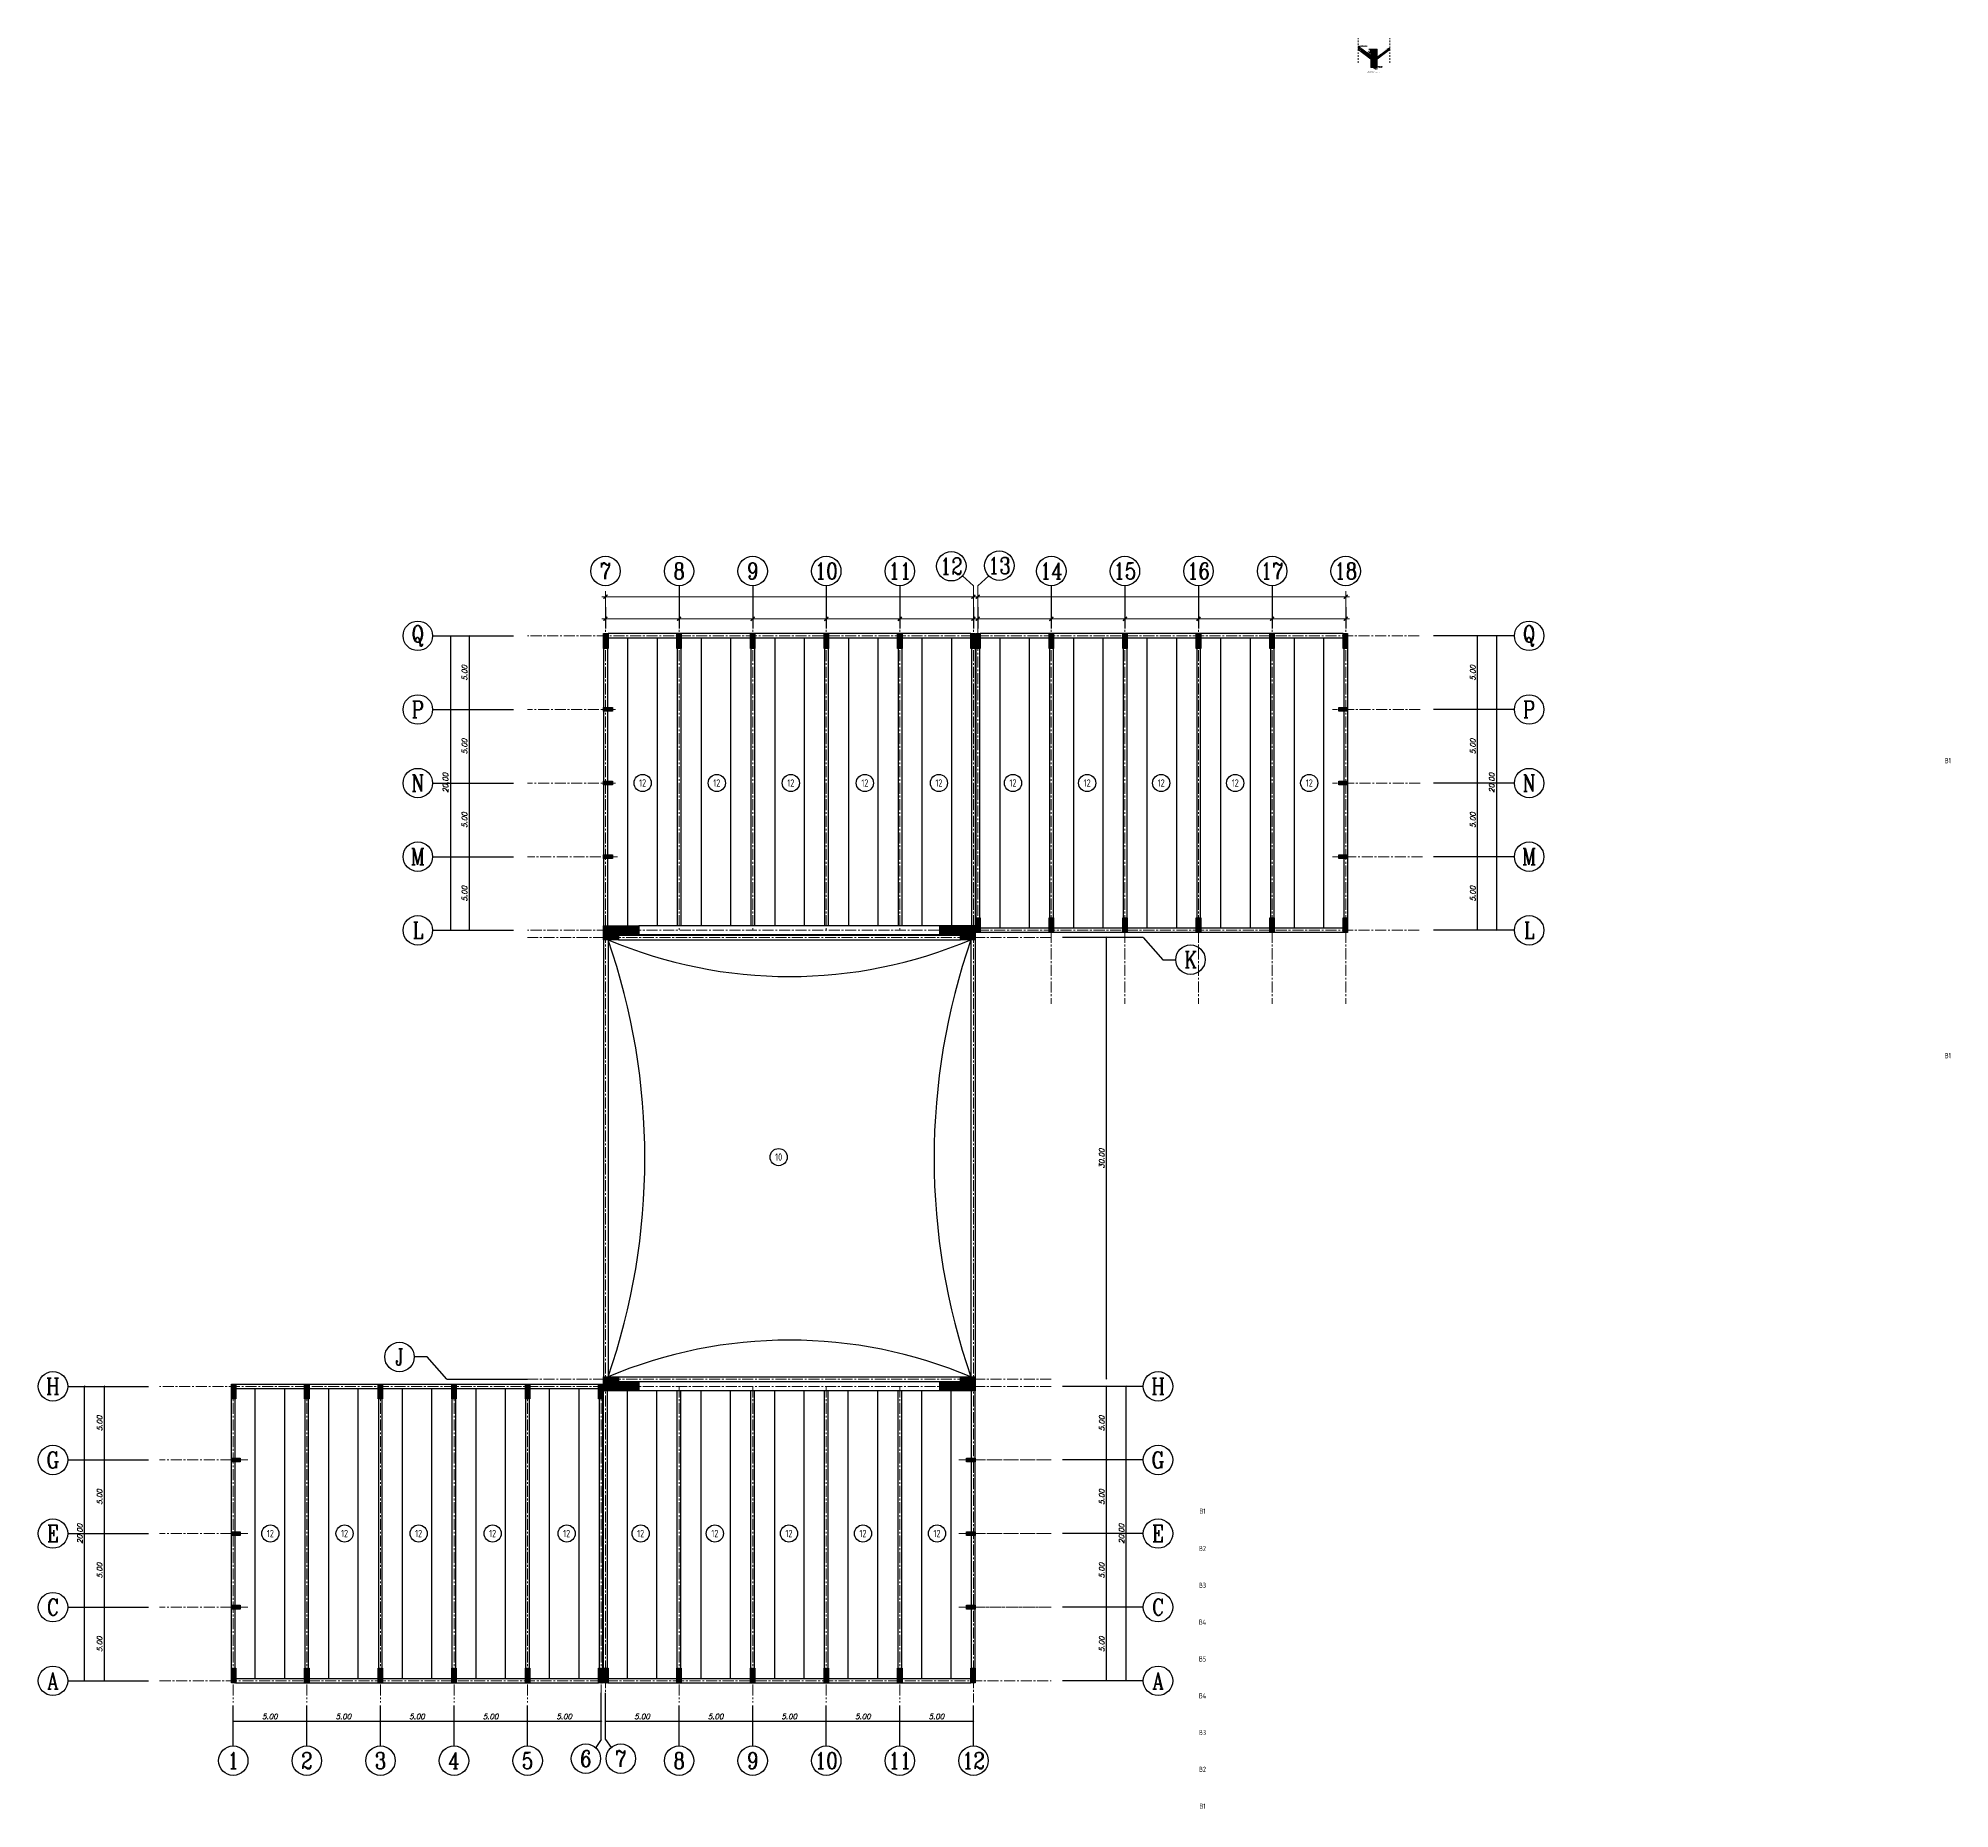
# Model space of a CAD drawing. Header units: metres. Extents: x 202848 to 204724, y 1924431 to 1925550.
# Drawn here: x 203526 to 203655.9, y 1924648.6 to 1924768.9 of the extents above; entities that cross this region are included whole.
import ezdxf
from ezdxf.enums import TextEntityAlignment as Align

# ---------------------------------------------------------------- set-up
doc = ezdxf.new("R2010")
doc.units = ezdxf.units.M
doc.header["$MEASUREMENT"] = 0
doc.linetypes.add('CENTER2', pattern=[1.125, 0.75, -0.125, 0.125, -0.125])
doc.linetypes.add('PDF_IMPORT', pattern=[1, 0.8, -0.2])
for name, color, linetype, lineweight in [('Axis', 1, 'CENTER2', 5), ('Dimations', 3, 'Continuous', 5), ('WALL', 7, 'Continuous', 35)]:
    doc.layers.add(name, color=color, linetype=linetype, lineweight=lineweight)
for name, color, linetype in [('Axis Name', 8, 'Continuous'), ('Beam', 7, 'Continuous'), ('Columns', 2, 'Continuous'), ('D.C.S', 7, 'Continuous'), ('Diaf', 7, 'Continuous'), ('Frame', 7, 'Continuous'), ('plate', 7, 'Continuous'), ('YQ_DIM', 3, 'Continuous')]:
    doc.layers.add(name, color=color, linetype=linetype)
doc.styles.add('PDF Arial-BoldMT', font='arial.ttf')
doc.styles.add('PDF ArialMT', font='arial.ttf')
doc.styles.add('ROMANS', font='romans.shx', dxfattribs={"oblique": 15})
doc.styles.add('YQ_AXIS', font='COMPLEX.SHX', dxfattribs={"width": 0.8, "bigfont": 'GBCBIG.SHX'})
doc.styles.add('YQ_DIM', font='SUPEROS.SHX', dxfattribs={"width": 0.8, "bigfont": 'HZDX.SHX'})
doc.styles.add('YQ_TEXT', font='SUPEROS.SHX', dxfattribs={"width": 0.8, "bigfont": 'HZDX.SHX'})
doc.dimstyles.new('Copy(2) of DIM-50$', dxfattribs={"dimscale": 0, "dimtxt": 0.35, "dimasz": 0.03, "dimexe": 0, "dimexo": 0, "dimgap": 0.15, "dimtad": 1, "dimzin": 0, "dimdsep": 46, "dimtxsty": 'ROMANS', "dimblk1": 'OBLIQUE', "dimblk2": 'DTICK', "dimsah": 1, "dimcen": 0.1, "dimse1": 1, "dimse2": 1, "dimclrd": 2, "dimclre": 51, "dimclrt": 3, "dimaunit": 1, "dimadec": 0, "dimazin": 0, "dimtfac": 1e-05, "dimtmove": 2, "dimatfit": 0, "dimldrblk": 'DTICK', "dimfxl": 0, "dimtolj": 1, "dimtzin": 0, "dimlwe": -1, "dimarcsym": 0})
pattern_1 = [(135, (-0.025, -208.947903), (-0.0353553390593, -0.0353553390593), [])]
pattern_2 = [(135, (-49.965, -208.947903), (-0.0353553390593, -0.0353553390593), [])]
pattern_3 = [(315, (407204.038923, 3849594.539103), (0.0353553390593, 0.0353553390593), [])]
pattern_4 = [(315, (407154.098923, 3849594.539103), (0.0353553390593, 0.0353553390593), [])]

msp = doc.modelspace()

# ---------------------------------------------------------------- texts
at = {"layer": 'Axis Name', "color": 7, "style": 'YQ_AXIS', "width": 0.8}
for s, p in [('7', (203564.537, 1924732.6887)), ('8', (203569.537, 1924732.6887)), ('9', (203574.537, 1924732.6887)), ('10', (203579.537, 1924732.6887)), ('11', (203584.537, 1924732.6887)), ('12', (203588.0313, 1924733.0139)), ('13', (203591.2956, 1924733.0539)), ('14', (203594.827, 1924732.6887)), ('15', (203599.827, 1924732.6887)), ('16', (203604.827, 1924732.6887)), ('17', (203609.827, 1924732.6887)), ('18', (203614.827, 1924732.6887)), ('Q', (203551.7855, 1924728.2856)), ('Q', (203627.2884, 1924728.2856)), ('P', (203551.7855, 1924723.2856)), ('P', (203627.2884, 1924723.2856)), ('N', (203551.7855, 1924718.2856)), ('N', (203627.2884, 1924718.2856)), ('M', (203551.7855, 1924713.2856)), ('M', (203627.2884, 1924713.2856)), ('L', (203551.7855, 1924708.2856)), ('L', (203627.2884, 1924708.2856)), ('K', (203604.2794, 1924706.2893)), ('J', (203550.5445, 1924679.3019)), ('H', (203526.997, 1924677.3056)), ('H', (203602.077, 1924677.3056)), ('G', (203526.997, 1924672.3056)), ('G', (203602.077, 1924672.3056)), ('E', (203526.997, 1924667.3056)), ('E', (203602.077, 1924667.3056)), ('C', (203526.997, 1924662.3056)), ('C', (203602.077, 1924662.3056)), ('A', (203526.997, 1924657.3056)), ('A', (203602.077, 1924657.3056)), ('1', (203539.247, 1924651.8788)), ('2', (203544.247, 1924651.8788)), ('3', (203549.247, 1924651.8788)), ('4', (203554.247, 1924651.8788)), ('5', (203559.247, 1924651.8788)), ('6', (203563.2055, 1924652.0168)), ('7', (203565.5764, 1924652.015)), ('8', (203569.537, 1924651.8788)), ('9', (203574.537, 1924651.8788)), ('10', (203579.537, 1924651.8788)), ('11', (203584.537, 1924651.8788)), ('12', (203589.537, 1924651.8788))]:
    msp.add_text(s, height=1.125, dxfattribs=at).set_placement(p, align=Align.MIDDLE)
at = {"layer": 'WALL', "attachment_point": 4}
for s, insert, char_height, style in [('Foam Concrete', (203615.796, 1924768.382), 0.050135, 'PDF ArialMT'), ('0.03', (203616.2048, 1924767.9545), 0.05014, 'PDF ArialMT'), ('0.25', (203616.3519, 1924768.0348), 0.05014, 'PDF ArialMT'), ('0.25', (203616.3807, 1924767.8023), 0.05014, 'PDF ArialMT'), ('Insulation', (203617.0241, 1924766.9759), 0.05014, 'PDF ArialMT'), ('Expansion Joint', (203616.283, 1924766.5998), 0.083644, 'PDF Arial-BoldMT'), ('Exp. Jt.', (203616.8197, 1924766.8374), 0.0376, 'PDF ArialMT'), ('2 cm', (203616.8215, 1924766.7752), 0.0376, 'PDF ArialMT'), ('Material', (203617.05, 1924766.8931), 0.05014, 'PDF ArialMT')]:
    msp.add_mtext(s, dxfattribs=dict(at, insert=insert, char_height=char_height, style=style))
at = {"layer": 'WALL', "char_height": 0.05015, "attachment_point": 4, "style": 'PDF ArialMT'}
for s, insert, rotation in [('0.12', (203615.735, 1924768.1229), 323.115528), ('0.10', (203615.7894, 1924768.1961), 323.115419), ('0.12', (203617.5505, 1924768.1272), 36.884726)]:
    msp.add_mtext(s, dxfattribs=dict(at, insert=insert, rotation=rotation))
at = {"layer": 'YQ_DIM', "lineweight": -2, "style": 'YQ_TEXT', "width": 0.8}
msp.add_text('10', height=0.5, dxfattribs=at).set_placement((203576.3014, 1924692.8793), align=Align.MIDDLE)
at = {"layer": 'YQ_DIM', "char_height": 0.35659, "attachment_point": 5, "style": 'YQ_DIM'}
for s, insert in [('B1', (203655.7379, 1924719.8091)), ('B1', (203655.7379, 1924699.7701)), ('B1', (203605.0979, 1924668.8291)), ('B2', (203605.0979, 1924666.2901)), ('B3', (203605.0979, 1924663.7901)), ('B4', (203605.0979, 1924661.2901)), ('B5', (203605.0979, 1924658.7901)), ('B4', (203605.0979, 1924656.2901)), ('B3', (203605.0979, 1924653.7901)), ('B2', (203605.0979, 1924651.2901)), ('B1', (203605.0979, 1924648.7901))]:
    msp.add_mtext_dynamic_manual_height_columns(s, width=3.19714, gutter_width=1.7829, heights=[1.5932], dxfattribs=dict(at, insert=insert))

# ---------------------------------------------------------------- blocks, each defined once
blk = doc.blocks.new('*U21')
at = {"layer": 'Beam'}
for p, q in [((-0.12, 9.15), (-0.12, -9.15)), ((0.12, 9.15), (0.12, -9.15))]:
    blk.add_line(p, q, dxfattribs=at)
blk = doc.blocks.new('*U22')
at = {"layer": 'Beam', "color": 0, "linetype": 'ByBlock', "lineweight": -2, "transparency": 16777216}
for p in [(-25, 0), (-20, 0), (-15, 0), (-10, 0), (-5, 0), (0, 0)]:
    blk.add_blockref('*U21', p, dxfattribs=at)
blk = doc.blocks.new('*U23')
at = {"layer": 'Beam'}
for p, q in [((-0.12, 9.15), (-0.12, -9.15)), ((0.12, 9.15), (0.12, -9.15))]:
    blk.add_line(p, q, dxfattribs=at)
blk = doc.blocks.new('*U24')
at = {"layer": 'Beam', "color": 0, "linetype": 'ByBlock', "lineweight": -2, "transparency": 16777216}
for p in [(-25, 0), (-20, 0), (-15, 0), (-10, 0), (-5, 0), (0, 0)]:
    blk.add_blockref('*U23', p, dxfattribs=at)
blk = doc.blocks.new('*U25')
at = {"layer": 'plate'}
for p, q in [((-1, 9.85), (-1, -9.85)), ((1, 9.85), (1, -9.85))]:
    blk.add_line(p, q, dxfattribs=at)
blk = doc.blocks.new('*U26')
at = {"layer": 'plate', "color": 0, "linetype": 'ByBlock', "lineweight": -2, "transparency": 16777216}
for p in [(-20, 0), (-15, 0), (-10, 0), (-5, 0), (0, 0)]:
    blk.add_blockref('*U25', p, dxfattribs=at)
blk = doc.blocks.new('*U27')
at = {"layer": 'plate'}
for p, q in [((-1, 9.78), (-1, -9.78)), ((1, 9.78), (1, -9.78))]:
    blk.add_line(p, q, dxfattribs=at)
blk = doc.blocks.new('*U28')
at = {"layer": 'plate', "color": 0, "linetype": 'ByBlock', "lineweight": -2, "transparency": 16777216}
for p in [(0, 0), (5, 0), (10, 0), (15, 0), (20, 0)]:
    blk.add_blockref('*U27', p, dxfattribs=at)
blk = doc.blocks.new('*U29')
at = {"layer": 'plate'}
for p, q in [((-13.65, -9.85), (-13.65, 9.85)), ((-11.65, -9.85), (-11.65, 9.85)), ((11.64, -9.85), (11.64, 9.7)), ((13.64, -9.85), (13.64, 9.7))]:
    blk.add_line(p, q, dxfattribs=at)
blk = doc.blocks.new('*U30')
at = {"layer": 'plate', "color": 0, "linetype": 'ByBlock', "lineweight": -2, "transparency": 16777216}
for p in [(0, 0), (5, 0), (10, 0), (15, 0), (20, 0)]:
    blk.add_blockref('*U29', p, dxfattribs=at)
blk = doc.blocks.new('_OBLIQUE')
at = {"color": 0, "linetype": 'ByBlock'}
blk.add_line((-0.5, -0.5), (0.5, 0.5), dxfattribs=at)
blk = doc.blocks.new('DTICK')
at = {"color": 3}
blk.add_line((-1, -1), (1, 1), dxfattribs=at)
for p, q in [((-1, 0), (1, 0)), ((0, 1), (0, -1))]:
    blk.add_line(p, q)
blk = doc.blocks.new('*D156')
at = {"layer": 'Defpoints', "color": 0, "lineweight": -2, "transparency": 16777216}
for p in [(203530.5, 1924662.31), (203534.25, 1924662.31), (203534.25, 1924657.31)]:
    blk.add_point(p, dxfattribs=at)
at = {"layer": 'Dimations', "color": 2, "lineweight": -2, "transparency": 16777216}
blk.add_line((203530.5, 1924657.31), (203530.5, 1924662.28), dxfattribs=at)
at = {"layer": 'Dimations', "color": 2, "lineweight": -2, "transparency": 16777216, "xscale": 0.03, "yscale": 0.03, "zscale": 0.03}
for name, p, rotation in [('DTICK', (203530.5, 1924662.31), 90), ('_OBLIQUE', (203530.5, 1924657.31), 270)]:
    blk.add_blockref(name, p, dxfattribs=dict(at, rotation=rotation))
at = {"layer": 'Dimations', "color": 3, "transparency": 16777216, "insert": (203530.17, 1924659.79), "char_height": 0.35, "attachment_point": 5, "rotation": 90, "style": 'ROMANS'}
blk.add_mtext('\\A1;5.00', dxfattribs=at)
blk = doc.blocks.new('*D157')
at = {"layer": 'Defpoints', "color": 0, "lineweight": -2, "transparency": 16777216}
for p in [(203530.5, 1924667.31), (203534.25, 1924667.31), (203534.25, 1924662.31)]:
    blk.add_point(p, dxfattribs=at)
at = {"layer": 'Dimations', "color": 2, "lineweight": -2, "transparency": 16777216}
blk.add_line((203530.5, 1924662.31), (203530.5, 1924667.28), dxfattribs=at)
at = {"layer": 'Dimations', "color": 2, "lineweight": -2, "transparency": 16777216, "xscale": 0.03, "yscale": 0.03, "zscale": 0.03}
for name, p, rotation in [('DTICK', (203530.5, 1924667.31), 90), ('_OBLIQUE', (203530.5, 1924662.31), 270)]:
    blk.add_blockref(name, p, dxfattribs=dict(at, rotation=rotation))
at = {"layer": 'Dimations', "color": 3, "transparency": 16777216, "insert": (203530.17, 1924664.79), "char_height": 0.35, "attachment_point": 5, "rotation": 90, "style": 'ROMANS'}
blk.add_mtext('\\A1;5.00', dxfattribs=at)
blk = doc.blocks.new('*D158')
at = {"layer": 'Defpoints', "color": 0, "lineweight": -2, "transparency": 16777216}
for p in [(203530.5, 1924672.31), (203534.25, 1924672.31), (203534.25, 1924667.31)]:
    blk.add_point(p, dxfattribs=at)
at = {"layer": 'Dimations', "color": 2, "lineweight": -2, "transparency": 16777216}
blk.add_line((203530.5, 1924667.31), (203530.5, 1924672.28), dxfattribs=at)
at = {"layer": 'Dimations', "color": 2, "lineweight": -2, "transparency": 16777216, "xscale": 0.03, "yscale": 0.03, "zscale": 0.03}
for name, p, rotation in [('DTICK', (203530.5, 1924672.31), 90), ('_OBLIQUE', (203530.5, 1924667.31), 270)]:
    blk.add_blockref(name, p, dxfattribs=dict(at, rotation=rotation))
at = {"layer": 'Dimations', "color": 3, "transparency": 16777216, "insert": (203530.17, 1924669.79), "char_height": 0.35, "attachment_point": 5, "rotation": 90, "style": 'ROMANS'}
blk.add_mtext('\\A1;5.00', dxfattribs=at)
blk = doc.blocks.new('*D159')
at = {"layer": 'Defpoints', "color": 0, "lineweight": -2, "transparency": 16777216}
for p in [(203530.5, 1924677.31), (203534.25, 1924677.31), (203534.25, 1924672.31)]:
    blk.add_point(p, dxfattribs=at)
at = {"layer": 'Dimations', "color": 2, "lineweight": -2, "transparency": 16777216}
blk.add_line((203530.5, 1924672.31), (203530.5, 1924677.28), dxfattribs=at)
at = {"layer": 'Dimations', "color": 2, "lineweight": -2, "transparency": 16777216, "xscale": 0.03, "yscale": 0.03, "zscale": 0.03}
for name, p, rotation in [('DTICK', (203530.5, 1924677.31), 90), ('_OBLIQUE', (203530.5, 1924672.31), 270)]:
    blk.add_blockref(name, p, dxfattribs=dict(at, rotation=rotation))
at = {"layer": 'Dimations', "color": 3, "transparency": 16777216, "insert": (203530.17, 1924674.79), "char_height": 0.35, "attachment_point": 5, "rotation": 90, "style": 'ROMANS'}
blk.add_mtext('\\A1;5.00', dxfattribs=at)
blk = doc.blocks.new('*D160')
at = {"layer": 'Defpoints', "color": 0, "lineweight": -2, "transparency": 16777216}
for p in [(203594.83, 1924707.8), (203598.58, 1924707.8), (203594.83, 1924677.8)]:
    blk.add_point(p, dxfattribs=at)
at = {"layer": 'Dimations', "color": 2, "lineweight": -2, "transparency": 16777216}
blk.add_line((203598.58, 1924677.8), (203598.58, 1924707.77), dxfattribs=at)
at = {"layer": 'Dimations', "color": 2, "lineweight": -2, "transparency": 16777216, "xscale": 0.03, "yscale": 0.03, "zscale": 0.03}
for name, p, rotation in [('DTICK', (203598.58, 1924707.8), 90), ('_OBLIQUE', (203598.58, 1924677.8), 270)]:
    blk.add_blockref(name, p, dxfattribs=dict(at, rotation=rotation))
at = {"layer": 'Dimations', "color": 3, "transparency": 16777216, "insert": (203598.25, 1924692.78), "char_height": 0.35, "attachment_point": 5, "rotation": 90, "style": 'ROMANS'}
blk.add_mtext('\\A1;30.00', dxfattribs=at)
blk = doc.blocks.new('*D161')
at = {"layer": 'Defpoints', "color": 0, "lineweight": -2, "transparency": 16777216}
for p in [(203620.04, 1924713.29), (203623.79, 1924713.29), (203620.04, 1924708.29)]:
    blk.add_point(p, dxfattribs=at)
at = {"layer": 'Dimations', "color": 2, "lineweight": -2, "transparency": 16777216}
blk.add_line((203623.79, 1924708.29), (203623.79, 1924713.26), dxfattribs=at)
at = {"layer": 'Dimations', "color": 2, "lineweight": -2, "transparency": 16777216, "xscale": 0.03, "yscale": 0.03, "zscale": 0.03}
for name, p, rotation in [('DTICK', (203623.79, 1924713.29), 90), ('_OBLIQUE', (203623.79, 1924708.29), 270)]:
    blk.add_blockref(name, p, dxfattribs=dict(at, rotation=rotation))
at = {"layer": 'Dimations', "color": 3, "transparency": 16777216, "insert": (203623.46, 1924710.77), "char_height": 0.35, "attachment_point": 5, "rotation": 90, "style": 'ROMANS'}
blk.add_mtext('\\A1;5.00', dxfattribs=at)
blk = doc.blocks.new('*D162')
at = {"layer": 'Defpoints', "color": 0, "lineweight": -2, "transparency": 16777216}
for p in [(203620.04, 1924718.29), (203623.79, 1924718.29), (203620.04, 1924713.29)]:
    blk.add_point(p, dxfattribs=at)
at = {"layer": 'Dimations', "color": 2, "lineweight": -2, "transparency": 16777216}
blk.add_line((203623.79, 1924713.29), (203623.79, 1924718.26), dxfattribs=at)
at = {"layer": 'Dimations', "color": 2, "lineweight": -2, "transparency": 16777216, "xscale": 0.03, "yscale": 0.03, "zscale": 0.03}
for name, p, rotation in [('DTICK', (203623.79, 1924718.29), 90), ('_OBLIQUE', (203623.79, 1924713.29), 270)]:
    blk.add_blockref(name, p, dxfattribs=dict(at, rotation=rotation))
at = {"layer": 'Dimations', "color": 3, "transparency": 16777216, "insert": (203623.46, 1924715.77), "char_height": 0.35, "attachment_point": 5, "rotation": 90, "style": 'ROMANS'}
blk.add_mtext('\\A1;5.00', dxfattribs=at)
blk = doc.blocks.new('*D163')
at = {"layer": 'Defpoints', "color": 0, "lineweight": -2, "transparency": 16777216}
for p in [(203620.04, 1924723.29), (203623.79, 1924723.29), (203620.04, 1924718.29)]:
    blk.add_point(p, dxfattribs=at)
at = {"layer": 'Dimations', "color": 2, "lineweight": -2, "transparency": 16777216}
blk.add_line((203623.79, 1924718.29), (203623.79, 1924723.26), dxfattribs=at)
at = {"layer": 'Dimations', "color": 2, "lineweight": -2, "transparency": 16777216, "xscale": 0.03, "yscale": 0.03, "zscale": 0.03}
for name, p, rotation in [('DTICK', (203623.79, 1924723.29), 90), ('_OBLIQUE', (203623.79, 1924718.29), 270)]:
    blk.add_blockref(name, p, dxfattribs=dict(at, rotation=rotation))
at = {"layer": 'Dimations', "color": 3, "transparency": 16777216, "insert": (203623.46, 1924720.77), "char_height": 0.35, "attachment_point": 5, "rotation": 90, "style": 'ROMANS'}
blk.add_mtext('\\A1;5.00', dxfattribs=at)
blk = doc.blocks.new('*D164')
at = {"layer": 'Defpoints', "color": 0, "lineweight": -2, "transparency": 16777216}
for p in [(203620.04, 1924728.29), (203623.79, 1924728.29), (203620.04, 1924723.29)]:
    blk.add_point(p, dxfattribs=at)
at = {"layer": 'Dimations', "color": 2, "lineweight": -2, "transparency": 16777216}
blk.add_line((203623.79, 1924723.29), (203623.79, 1924728.26), dxfattribs=at)
at = {"layer": 'Dimations', "color": 2, "lineweight": -2, "transparency": 16777216, "xscale": 0.03, "yscale": 0.03, "zscale": 0.03}
for name, p, rotation in [('DTICK', (203623.79, 1924728.29), 90), ('_OBLIQUE', (203623.79, 1924723.29), 270)]:
    blk.add_blockref(name, p, dxfattribs=dict(at, rotation=rotation))
at = {"layer": 'Dimations', "color": 3, "transparency": 16777216, "insert": (203623.46, 1924725.77), "char_height": 0.35, "attachment_point": 5, "rotation": 90, "style": 'ROMANS'}
blk.add_mtext('\\A1;5.00', dxfattribs=at)
blk = doc.blocks.new('*D165')
at = {"layer": 'Defpoints', "color": 0, "lineweight": -2, "transparency": 16777216}
for p in [(203539.25, 1924655.82), (203544.25, 1924655.82), (203544.25, 1924654.56)]:
    blk.add_point(p, dxfattribs=at)
at = {"layer": 'Dimations', "color": 2, "lineweight": -2, "transparency": 16777216}
blk.add_line((203539.25, 1924654.56), (203544.22, 1924654.56), dxfattribs=at)
at = {"layer": 'Dimations', "color": 2, "lineweight": -2, "transparency": 16777216, "xscale": 0.03, "yscale": 0.03, "zscale": 0.03, "rotation": 180}
blk.add_blockref('_OBLIQUE', (203539.25, 1924654.56), dxfattribs=at)
at = {"layer": 'Dimations', "color": 2, "lineweight": -2, "transparency": 16777216, "xscale": 0.03, "yscale": 0.03, "zscale": 0.03}
blk.add_blockref('DTICK', (203544.25, 1924654.56), dxfattribs=at)
at = {"layer": 'Dimations', "color": 3, "transparency": 16777216, "insert": (203541.73, 1924654.88), "char_height": 0.35, "attachment_point": 5, "style": 'ROMANS'}
blk.add_mtext('\\A1;5.00', dxfattribs=at)
blk = doc.blocks.new('*D166')
at = {"layer": 'Defpoints', "color": 0, "lineweight": -2, "transparency": 16777216}
for p in [(203544.25, 1924655.82), (203549.25, 1924655.82), (203549.25, 1924654.56)]:
    blk.add_point(p, dxfattribs=at)
at = {"layer": 'Dimations', "color": 2, "lineweight": -2, "transparency": 16777216}
blk.add_line((203544.25, 1924654.56), (203549.22, 1924654.56), dxfattribs=at)
at = {"layer": 'Dimations', "color": 2, "lineweight": -2, "transparency": 16777216, "xscale": 0.03, "yscale": 0.03, "zscale": 0.03, "rotation": 180}
blk.add_blockref('_OBLIQUE', (203544.25, 1924654.56), dxfattribs=at)
at = {"layer": 'Dimations', "color": 2, "lineweight": -2, "transparency": 16777216, "xscale": 0.03, "yscale": 0.03, "zscale": 0.03}
blk.add_blockref('DTICK', (203549.25, 1924654.56), dxfattribs=at)
at = {"layer": 'Dimations', "color": 3, "transparency": 16777216, "insert": (203546.73, 1924654.88), "char_height": 0.35, "attachment_point": 5, "style": 'ROMANS'}
blk.add_mtext('\\A1;5.00', dxfattribs=at)
blk = doc.blocks.new('*D167')
at = {"layer": 'Defpoints', "color": 0, "lineweight": -2, "transparency": 16777216}
for p in [(203549.25, 1924655.82), (203554.25, 1924655.82), (203554.25, 1924654.56)]:
    blk.add_point(p, dxfattribs=at)
at = {"layer": 'Dimations', "color": 2, "lineweight": -2, "transparency": 16777216}
blk.add_line((203549.25, 1924654.56), (203554.22, 1924654.56), dxfattribs=at)
at = {"layer": 'Dimations', "color": 2, "lineweight": -2, "transparency": 16777216, "xscale": 0.03, "yscale": 0.03, "zscale": 0.03, "rotation": 180}
blk.add_blockref('_OBLIQUE', (203549.25, 1924654.56), dxfattribs=at)
at = {"layer": 'Dimations', "color": 2, "lineweight": -2, "transparency": 16777216, "xscale": 0.03, "yscale": 0.03, "zscale": 0.03}
blk.add_blockref('DTICK', (203554.25, 1924654.56), dxfattribs=at)
at = {"layer": 'Dimations', "color": 3, "transparency": 16777216, "insert": (203551.73, 1924654.88), "char_height": 0.35, "attachment_point": 5, "style": 'ROMANS'}
blk.add_mtext('\\A1;5.00', dxfattribs=at)
blk = doc.blocks.new('*D168')
at = {"layer": 'Defpoints', "color": 0, "lineweight": -2, "transparency": 16777216}
for p in [(203554.25, 1924655.82), (203559.25, 1924655.82), (203559.25, 1924654.56)]:
    blk.add_point(p, dxfattribs=at)
at = {"layer": 'Dimations', "color": 2, "lineweight": -2, "transparency": 16777216}
blk.add_line((203554.25, 1924654.56), (203559.22, 1924654.56), dxfattribs=at)
at = {"layer": 'Dimations', "color": 2, "lineweight": -2, "transparency": 16777216, "xscale": 0.03, "yscale": 0.03, "zscale": 0.03, "rotation": 180}
blk.add_blockref('_OBLIQUE', (203554.25, 1924654.56), dxfattribs=at)
at = {"layer": 'Dimations', "color": 2, "lineweight": -2, "transparency": 16777216, "xscale": 0.03, "yscale": 0.03, "zscale": 0.03}
blk.add_blockref('DTICK', (203559.25, 1924654.56), dxfattribs=at)
at = {"layer": 'Dimations', "color": 3, "transparency": 16777216, "insert": (203556.73, 1924654.88), "char_height": 0.35, "attachment_point": 5, "style": 'ROMANS'}
blk.add_mtext('\\A1;5.00', dxfattribs=at)
blk = doc.blocks.new('*D169')
at = {"layer": 'Defpoints', "color": 0, "lineweight": -2, "transparency": 16777216}
for p in [(203559.25, 1924655.82), (203564.25, 1924655.82), (203564.25, 1924654.56)]:
    blk.add_point(p, dxfattribs=at)
at = {"layer": 'Dimations', "color": 2, "lineweight": -2, "transparency": 16777216}
blk.add_line((203559.25, 1924654.56), (203564.22, 1924654.56), dxfattribs=at)
at = {"layer": 'Dimations', "color": 2, "lineweight": -2, "transparency": 16777216, "xscale": 0.03, "yscale": 0.03, "zscale": 0.03, "rotation": 180}
blk.add_blockref('_OBLIQUE', (203559.25, 1924654.56), dxfattribs=at)
at = {"layer": 'Dimations', "color": 2, "lineweight": -2, "transparency": 16777216, "xscale": 0.03, "yscale": 0.03, "zscale": 0.03}
blk.add_blockref('DTICK', (203564.25, 1924654.56), dxfattribs=at)
at = {"layer": 'Dimations', "color": 3, "transparency": 16777216, "insert": (203561.73, 1924654.88), "char_height": 0.35, "attachment_point": 5, "style": 'ROMANS'}
blk.add_mtext('\\A1;5.00', dxfattribs=at)
blk = doc.blocks.new('*D170')
at = {"layer": 'Defpoints', "color": 0, "lineweight": -2, "transparency": 16777216}
for p in [(203564.54, 1924655.82), (203569.54, 1924655.82), (203569.54, 1924654.56)]:
    blk.add_point(p, dxfattribs=at)
at = {"layer": 'Dimations', "color": 2, "lineweight": -2, "transparency": 16777216}
blk.add_line((203564.54, 1924654.56), (203569.51, 1924654.56), dxfattribs=at)
at = {"layer": 'Dimations', "color": 2, "lineweight": -2, "transparency": 16777216, "xscale": 0.03, "yscale": 0.03, "zscale": 0.03, "rotation": 180}
blk.add_blockref('_OBLIQUE', (203564.54, 1924654.56), dxfattribs=at)
at = {"layer": 'Dimations', "color": 2, "lineweight": -2, "transparency": 16777216, "xscale": 0.03, "yscale": 0.03, "zscale": 0.03}
blk.add_blockref('DTICK', (203569.54, 1924654.56), dxfattribs=at)
at = {"layer": 'Dimations', "color": 3, "transparency": 16777216, "insert": (203567.02, 1924654.88), "char_height": 0.35, "attachment_point": 5, "style": 'ROMANS'}
blk.add_mtext('\\A1;5.00', dxfattribs=at)
blk = doc.blocks.new('*D171')
at = {"layer": 'Defpoints', "color": 0, "lineweight": -2, "transparency": 16777216}
for p in [(203569.54, 1924655.82), (203574.54, 1924655.82), (203574.54, 1924654.56)]:
    blk.add_point(p, dxfattribs=at)
at = {"layer": 'Dimations', "color": 2, "lineweight": -2, "transparency": 16777216}
blk.add_line((203569.54, 1924654.56), (203574.51, 1924654.56), dxfattribs=at)
at = {"layer": 'Dimations', "color": 2, "lineweight": -2, "transparency": 16777216, "xscale": 0.03, "yscale": 0.03, "zscale": 0.03, "rotation": 180}
blk.add_blockref('_OBLIQUE', (203569.54, 1924654.56), dxfattribs=at)
at = {"layer": 'Dimations', "color": 2, "lineweight": -2, "transparency": 16777216, "xscale": 0.03, "yscale": 0.03, "zscale": 0.03}
blk.add_blockref('DTICK', (203574.54, 1924654.56), dxfattribs=at)
at = {"layer": 'Dimations', "color": 3, "transparency": 16777216, "insert": (203572.02, 1924654.88), "char_height": 0.35, "attachment_point": 5, "style": 'ROMANS'}
blk.add_mtext('\\A1;5.00', dxfattribs=at)
blk = doc.blocks.new('*D172')
at = {"layer": 'Defpoints', "color": 0, "lineweight": -2, "transparency": 16777216}
for p in [(203574.54, 1924655.82), (203579.54, 1924655.82), (203579.54, 1924654.56)]:
    blk.add_point(p, dxfattribs=at)
at = {"layer": 'Dimations', "color": 2, "lineweight": -2, "transparency": 16777216}
blk.add_line((203574.54, 1924654.56), (203579.51, 1924654.56), dxfattribs=at)
at = {"layer": 'Dimations', "color": 2, "lineweight": -2, "transparency": 16777216, "xscale": 0.03, "yscale": 0.03, "zscale": 0.03, "rotation": 180}
blk.add_blockref('_OBLIQUE', (203574.54, 1924654.56), dxfattribs=at)
at = {"layer": 'Dimations', "color": 2, "lineweight": -2, "transparency": 16777216, "xscale": 0.03, "yscale": 0.03, "zscale": 0.03}
blk.add_blockref('DTICK', (203579.54, 1924654.56), dxfattribs=at)
at = {"layer": 'Dimations', "color": 3, "transparency": 16777216, "insert": (203577.02, 1924654.88), "char_height": 0.35, "attachment_point": 5, "style": 'ROMANS'}
blk.add_mtext('\\A1;5.00', dxfattribs=at)
blk = doc.blocks.new('*D173')
at = {"layer": 'Defpoints', "color": 0, "lineweight": -2, "transparency": 16777216}
for p in [(203579.54, 1924655.82), (203584.54, 1924655.82), (203584.54, 1924654.56)]:
    blk.add_point(p, dxfattribs=at)
at = {"layer": 'Dimations', "color": 2, "lineweight": -2, "transparency": 16777216}
blk.add_line((203579.54, 1924654.56), (203584.51, 1924654.56), dxfattribs=at)
at = {"layer": 'Dimations', "color": 2, "lineweight": -2, "transparency": 16777216, "xscale": 0.03, "yscale": 0.03, "zscale": 0.03, "rotation": 180}
blk.add_blockref('_OBLIQUE', (203579.54, 1924654.56), dxfattribs=at)
at = {"layer": 'Dimations', "color": 2, "lineweight": -2, "transparency": 16777216, "xscale": 0.03, "yscale": 0.03, "zscale": 0.03}
blk.add_blockref('DTICK', (203584.54, 1924654.56), dxfattribs=at)
at = {"layer": 'Dimations', "color": 3, "transparency": 16777216, "insert": (203582.02, 1924654.88), "char_height": 0.35, "attachment_point": 5, "style": 'ROMANS'}
blk.add_mtext('\\A1;5.00', dxfattribs=at)
blk = doc.blocks.new('*D174')
at = {"layer": 'Defpoints', "color": 0, "lineweight": -2, "transparency": 16777216}
for p in [(203584.54, 1924655.82), (203589.54, 1924655.82), (203589.54, 1924654.56)]:
    blk.add_point(p, dxfattribs=at)
at = {"layer": 'Dimations', "color": 2, "lineweight": -2, "transparency": 16777216}
blk.add_line((203584.54, 1924654.56), (203589.51, 1924654.56), dxfattribs=at)
at = {"layer": 'Dimations', "color": 2, "lineweight": -2, "transparency": 16777216, "xscale": 0.03, "yscale": 0.03, "zscale": 0.03, "rotation": 180}
blk.add_blockref('_OBLIQUE', (203584.54, 1924654.56), dxfattribs=at)
at = {"layer": 'Dimations', "color": 2, "lineweight": -2, "transparency": 16777216, "xscale": 0.03, "yscale": 0.03, "zscale": 0.03}
blk.add_blockref('DTICK', (203589.54, 1924654.56), dxfattribs=at)
at = {"layer": 'Dimations', "color": 3, "transparency": 16777216, "insert": (203587.02, 1924654.88), "char_height": 0.35, "attachment_point": 5, "style": 'ROMANS'}
blk.add_mtext('\\A1;5.00', dxfattribs=at)
blk = doc.blocks.new('*D175')
at = {"layer": 'Defpoints', "color": 0, "lineweight": -2, "transparency": 16777216}
for p in [(203619.83, 1924728.29), (203619.83, 1924708.29), (203625.08, 1924708.29)]:
    blk.add_point(p, dxfattribs=at)
at = {"layer": 'Dimations', "color": 2, "lineweight": -2, "transparency": 16777216}
blk.add_line((203625.08, 1924728.29), (203625.08, 1924708.32), dxfattribs=at)
at = {"layer": 'Dimations', "color": 2, "lineweight": -2, "transparency": 16777216, "xscale": 0.03, "yscale": 0.03, "zscale": 0.03}
for name, p, rotation in [('_OBLIQUE', (203625.08, 1924728.29), 90), ('DTICK', (203625.08, 1924708.29), 270)]:
    blk.add_blockref(name, p, dxfattribs=dict(at, rotation=rotation))
at = {"layer": 'Dimations', "color": 3, "transparency": 16777216, "insert": (203624.75, 1924718.3), "char_height": 0.35, "attachment_point": 5, "rotation": 90, "style": 'ROMANS'}
blk.add_mtext('\\A1;20.00', dxfattribs=at)
blk = doc.blocks.new('*D176')
at = {"layer": 'Defpoints', "color": 0, "lineweight": -2, "transparency": 16777216}
for p in [(203529.15, 1924677.31), (203534.25, 1924677.31), (203534.25, 1924657.31)]:
    blk.add_point(p, dxfattribs=at)
at = {"layer": 'Dimations', "color": 2, "lineweight": -2, "transparency": 16777216}
blk.add_line((203529.15, 1924657.31), (203529.15, 1924677.28), dxfattribs=at)
at = {"layer": 'Dimations', "color": 2, "lineweight": -2, "transparency": 16777216, "xscale": 0.03, "yscale": 0.03, "zscale": 0.03}
for name, p, rotation in [('DTICK', (203529.15, 1924677.31), 90), ('_OBLIQUE', (203529.15, 1924657.31), 270)]:
    blk.add_blockref(name, p, dxfattribs=dict(at, rotation=rotation))
at = {"layer": 'Dimations', "color": 3, "transparency": 16777216, "insert": (203528.83, 1924667.29), "char_height": 0.35, "attachment_point": 5, "rotation": 90, "style": 'ROMANS'}
blk.add_mtext('\\A1;20.00', dxfattribs=at)
blk = doc.blocks.new('*D203')
at = {"layer": 'Defpoints', "color": 0, "lineweight": -2, "transparency": 16777216}
for p in [(203555.29, 1924713.29), (203559.04, 1924713.29), (203559.04, 1924708.29)]:
    blk.add_point(p, dxfattribs=at)
at = {"layer": 'Dimations', "color": 2, "lineweight": -2, "transparency": 16777216}
blk.add_line((203555.29, 1924708.29), (203555.29, 1924713.26), dxfattribs=at)
at = {"layer": 'Dimations', "color": 2, "lineweight": -2, "transparency": 16777216, "xscale": 0.03, "yscale": 0.03, "zscale": 0.03}
for name, p, rotation in [('DTICK', (203555.29, 1924713.29), 90), ('_OBLIQUE', (203555.29, 1924708.29), 270)]:
    blk.add_blockref(name, p, dxfattribs=dict(at, rotation=rotation))
at = {"layer": 'Dimations', "color": 3, "transparency": 16777216, "insert": (203554.96, 1924710.77), "char_height": 0.35, "attachment_point": 5, "rotation": 90, "style": 'ROMANS'}
blk.add_mtext('\\A1;5.00', dxfattribs=at)
blk = doc.blocks.new('*D200')
at = {"layer": 'Defpoints', "color": 0, "lineweight": -2, "transparency": 16777216}
for p in [(203555.29, 1924718.29), (203559.04, 1924718.29), (203559.04, 1924713.29)]:
    blk.add_point(p, dxfattribs=at)
at = {"layer": 'Dimations', "color": 2, "lineweight": -2, "transparency": 16777216}
blk.add_line((203555.29, 1924713.29), (203555.29, 1924718.26), dxfattribs=at)
at = {"layer": 'Dimations', "color": 2, "lineweight": -2, "transparency": 16777216, "xscale": 0.03, "yscale": 0.03, "zscale": 0.03}
for name, p, rotation in [('DTICK', (203555.29, 1924718.29), 90), ('_OBLIQUE', (203555.29, 1924713.29), 270)]:
    blk.add_blockref(name, p, dxfattribs=dict(at, rotation=rotation))
at = {"layer": 'Dimations', "color": 3, "transparency": 16777216, "insert": (203554.96, 1924715.77), "char_height": 0.35, "attachment_point": 5, "rotation": 90, "style": 'ROMANS'}
blk.add_mtext('\\A1;5.00', dxfattribs=at)
blk = doc.blocks.new('*D201')
at = {"layer": 'Defpoints', "color": 0, "lineweight": -2, "transparency": 16777216}
for p in [(203555.29, 1924723.29), (203559.04, 1924723.29), (203559.04, 1924718.29)]:
    blk.add_point(p, dxfattribs=at)
at = {"layer": 'Dimations', "color": 2, "lineweight": -2, "transparency": 16777216}
blk.add_line((203555.29, 1924718.29), (203555.29, 1924723.26), dxfattribs=at)
at = {"layer": 'Dimations', "color": 2, "lineweight": -2, "transparency": 16777216, "xscale": 0.03, "yscale": 0.03, "zscale": 0.03}
for name, p, rotation in [('DTICK', (203555.29, 1924723.29), 90), ('_OBLIQUE', (203555.29, 1924718.29), 270)]:
    blk.add_blockref(name, p, dxfattribs=dict(at, rotation=rotation))
at = {"layer": 'Dimations', "color": 3, "transparency": 16777216, "insert": (203554.96, 1924720.77), "char_height": 0.35, "attachment_point": 5, "rotation": 90, "style": 'ROMANS'}
blk.add_mtext('\\A1;5.00', dxfattribs=at)
blk = doc.blocks.new('*D202')
at = {"layer": 'Defpoints', "color": 0, "lineweight": -2, "transparency": 16777216}
for p in [(203555.29, 1924728.29), (203559.04, 1924728.29), (203559.04, 1924723.29)]:
    blk.add_point(p, dxfattribs=at)
at = {"layer": 'Dimations', "color": 2, "lineweight": -2, "transparency": 16777216}
blk.add_line((203555.29, 1924723.29), (203555.29, 1924728.26), dxfattribs=at)
at = {"layer": 'Dimations', "color": 2, "lineweight": -2, "transparency": 16777216, "xscale": 0.03, "yscale": 0.03, "zscale": 0.03}
for name, p, rotation in [('DTICK', (203555.29, 1924728.29), 90), ('_OBLIQUE', (203555.29, 1924723.29), 270)]:
    blk.add_blockref(name, p, dxfattribs=dict(at, rotation=rotation))
at = {"layer": 'Dimations', "color": 3, "transparency": 16777216, "insert": (203554.96, 1924725.77), "char_height": 0.35, "attachment_point": 5, "rotation": 90, "style": 'ROMANS'}
blk.add_mtext('\\A1;5.00', dxfattribs=at)
blk = doc.blocks.new('*D204')
at = {"layer": 'Defpoints', "color": 0, "lineweight": -2, "transparency": 16777216}
for p in [(203559.25, 1924728.29), (203554, 1924708.29), (203559.25, 1924708.29)]:
    blk.add_point(p, dxfattribs=at)
at = {"layer": 'Dimations', "color": 2, "lineweight": -2, "transparency": 16777216}
blk.add_line((203554, 1924728.29), (203554, 1924708.32), dxfattribs=at)
at = {"layer": 'Dimations', "color": 2, "lineweight": -2, "transparency": 16777216, "xscale": 0.03, "yscale": 0.03, "zscale": 0.03}
for name, p, rotation in [('_OBLIQUE', (203554, 1924728.29), 90), ('DTICK', (203554, 1924708.29), 270)]:
    blk.add_blockref(name, p, dxfattribs=dict(at, rotation=rotation))
at = {"layer": 'Dimations', "color": 3, "transparency": 16777216, "insert": (203553.67, 1924718.3), "char_height": 0.35, "attachment_point": 5, "rotation": 90, "style": 'ROMANS'}
blk.add_mtext('\\A1;20.00', dxfattribs=at)
blk = doc.blocks.new('*D205')
at = {"layer": 'Defpoints', "color": 0, "lineweight": -2, "transparency": 16777216}
for p in [(203594.83, 1924662.31), (203598.58, 1924662.31), (203594.83, 1924657.31)]:
    blk.add_point(p, dxfattribs=at)
at = {"layer": 'Dimations', "color": 2, "lineweight": -2, "transparency": 16777216}
blk.add_line((203598.58, 1924657.31), (203598.58, 1924662.28), dxfattribs=at)
at = {"layer": 'Dimations', "color": 2, "lineweight": -2, "transparency": 16777216, "xscale": 0.03, "yscale": 0.03, "zscale": 0.03}
for name, p, rotation in [('DTICK', (203598.58, 1924662.31), 90), ('_OBLIQUE', (203598.58, 1924657.31), 270)]:
    blk.add_blockref(name, p, dxfattribs=dict(at, rotation=rotation))
at = {"layer": 'Dimations', "color": 3, "transparency": 16777216, "insert": (203598.25, 1924659.79), "char_height": 0.35, "attachment_point": 5, "rotation": 90, "style": 'ROMANS'}
blk.add_mtext('\\A1;5.00', dxfattribs=at)
blk = doc.blocks.new('*D206')
at = {"layer": 'Defpoints', "color": 0, "lineweight": -2, "transparency": 16777216}
for p in [(203594.83, 1924667.31), (203598.58, 1924667.31), (203594.83, 1924662.31)]:
    blk.add_point(p, dxfattribs=at)
at = {"layer": 'Dimations', "color": 2, "lineweight": -2, "transparency": 16777216}
blk.add_line((203598.58, 1924662.31), (203598.58, 1924667.28), dxfattribs=at)
at = {"layer": 'Dimations', "color": 2, "lineweight": -2, "transparency": 16777216, "xscale": 0.03, "yscale": 0.03, "zscale": 0.03}
for name, p, rotation in [('DTICK', (203598.58, 1924667.31), 90), ('_OBLIQUE', (203598.58, 1924662.31), 270)]:
    blk.add_blockref(name, p, dxfattribs=dict(at, rotation=rotation))
at = {"layer": 'Dimations', "color": 3, "transparency": 16777216, "insert": (203598.25, 1924664.79), "char_height": 0.35, "attachment_point": 5, "rotation": 90, "style": 'ROMANS'}
blk.add_mtext('\\A1;5.00', dxfattribs=at)
blk = doc.blocks.new('*D207')
at = {"layer": 'Defpoints', "color": 0, "lineweight": -2, "transparency": 16777216}
for p in [(203594.83, 1924672.31), (203598.58, 1924672.31), (203594.83, 1924667.31)]:
    blk.add_point(p, dxfattribs=at)
at = {"layer": 'Dimations', "color": 2, "lineweight": -2, "transparency": 16777216}
blk.add_line((203598.58, 1924667.31), (203598.58, 1924672.28), dxfattribs=at)
at = {"layer": 'Dimations', "color": 2, "lineweight": -2, "transparency": 16777216, "xscale": 0.03, "yscale": 0.03, "zscale": 0.03}
for name, p, rotation in [('DTICK', (203598.58, 1924672.31), 90), ('_OBLIQUE', (203598.58, 1924667.31), 270)]:
    blk.add_blockref(name, p, dxfattribs=dict(at, rotation=rotation))
at = {"layer": 'Dimations', "color": 3, "transparency": 16777216, "insert": (203598.25, 1924669.79), "char_height": 0.35, "attachment_point": 5, "rotation": 90, "style": 'ROMANS'}
blk.add_mtext('\\A1;5.00', dxfattribs=at)
blk = doc.blocks.new('*D208')
at = {"layer": 'Defpoints', "color": 0, "lineweight": -2, "transparency": 16777216}
for p in [(203594.83, 1924677.31), (203598.58, 1924677.31), (203594.83, 1924672.31)]:
    blk.add_point(p, dxfattribs=at)
at = {"layer": 'Dimations', "color": 2, "lineweight": -2, "transparency": 16777216}
blk.add_line((203598.58, 1924672.31), (203598.58, 1924677.28), dxfattribs=at)
at = {"layer": 'Dimations', "color": 2, "lineweight": -2, "transparency": 16777216, "xscale": 0.03, "yscale": 0.03, "zscale": 0.03}
for name, p, rotation in [('DTICK', (203598.58, 1924677.31), 90), ('_OBLIQUE', (203598.58, 1924672.31), 270)]:
    blk.add_blockref(name, p, dxfattribs=dict(at, rotation=rotation))
at = {"layer": 'Dimations', "color": 3, "transparency": 16777216, "insert": (203598.25, 1924674.79), "char_height": 0.35, "attachment_point": 5, "rotation": 90, "style": 'ROMANS'}
blk.add_mtext('\\A1;5.00', dxfattribs=at)
blk = doc.blocks.new('*D209')
at = {"layer": 'Defpoints', "color": 0, "lineweight": -2, "transparency": 16777216}
for p in [(203594.83, 1924677.31), (203599.92, 1924677.31), (203594.83, 1924657.31)]:
    blk.add_point(p, dxfattribs=at)
at = {"layer": 'Dimations', "color": 2, "lineweight": -2, "transparency": 16777216}
blk.add_line((203599.92, 1924657.31), (203599.92, 1924677.28), dxfattribs=at)
at = {"layer": 'Dimations', "color": 2, "lineweight": -2, "transparency": 16777216, "xscale": 0.03, "yscale": 0.03, "zscale": 0.03}
for name, p, rotation in [('DTICK', (203599.92, 1924677.31), 90), ('_OBLIQUE', (203599.92, 1924657.31), 270)]:
    blk.add_blockref(name, p, dxfattribs=dict(at, rotation=rotation))
at = {"layer": 'Dimations', "color": 3, "transparency": 16777216, "insert": (203599.6, 1924667.29), "char_height": 0.35, "attachment_point": 5, "rotation": 90, "style": 'ROMANS'}
blk.add_mtext('\\A1;20.00', dxfattribs=at)
blk = doc.blocks.new('YQTICK')
blk.add_line((-1, 0), (1, 0))
at = {"const_width": 0.4}
blk.add_lwpolyline([(0.53, 0.53), (-0.53, -0.53)], dxfattribs=at)
blk = doc.blocks.new('*U877')
at = {"layer": 'YQ_DIM', "lineweight": -2}
blk.add_circle((1.85, 0), 0.583, dxfattribs=at)
at = {"layer": 'YQ_DIM', "lineweight": -2, "style": 'YQ_TEXT', "width": 0.8}
blk.add_text('12', height=0.5, dxfattribs=at).set_placement((1.85, 0), align=Align.MIDDLE)
blk = doc.blocks.new('*U878')
at = {"color": 0, "linetype": 'ByBlock', "lineweight": -2, "transparency": 16777216}
for p in [(203565.21, 1924718.29), (203570.25, 1924718.29), (203575.28, 1924718.29), (203580.31, 1924718.29), (203585.34, 1924718.29), (203590.37, 1924718.29), (203595.41, 1924718.29), (203600.44, 1924718.29), (203605.47, 1924718.29), (203610.5, 1924718.29)]:
    blk.add_blockref('*U877', p, dxfattribs=at)
blk = doc.blocks.new('*U879')
at = {"layer": 'YQ_DIM', "lineweight": -2}
blk.add_circle((1.85, 0), 0.583, dxfattribs=at)
at = {"layer": 'YQ_DIM', "lineweight": -2, "style": 'YQ_TEXT', "width": 0.8}
blk.add_text('12', height=0.5, dxfattribs=at).set_placement((1.85, 0), align=Align.MIDDLE)
blk = doc.blocks.new('*U880')
at = {"color": 0, "linetype": 'ByBlock', "lineweight": -2, "transparency": 16777216}
for p in [(203565.21, 1924718.29), (203570.25, 1924718.29), (203575.28, 1924718.29), (203580.31, 1924718.29), (203585.34, 1924718.29), (203590.37, 1924718.29), (203595.41, 1924718.29), (203600.44, 1924718.29), (203605.47, 1924718.29), (203610.5, 1924718.29)]:
    blk.add_blockref('*U879', p, dxfattribs=at)

# ---------------------------------------------------------------- dimensions: what is measured, and where the dimension line sits
at = {"layer": 'Dimations'}
for base, p1, p2, picture, middle in [((203553.9957, 1924708.2856), (203559.247, 1924728.2856), (203559.247, 1924708.2856), '*D204', (203553.6707, 1924718.3006)), ((203555.2855, 1924728.2856), (203559.0355, 1924723.2856), (203559.0355, 1924728.2856), '*D202', (203554.9605, 1924725.7706)), ((203625.0782, 1924708.2856), (203619.827, 1924728.2856), (203619.827, 1924708.2856), '*D175', (203624.7532, 1924718.3006)), ((203623.7884, 1924728.2856), (203620.0384, 1924723.2856), (203620.0384, 1924728.2856), '*D164', (203623.4634, 1924725.7706)), ((203555.2855, 1924723.2856), (203559.0355, 1924718.2856), (203559.0355, 1924723.2856), '*D201', (203554.9605, 1924720.7706)), ((203623.7884, 1924723.2856), (203620.0384, 1924718.2856), (203620.0384, 1924723.2856), '*D163', (203623.4634, 1924720.7706)), ((203555.2855, 1924718.2856), (203559.0355, 1924713.2856), (203559.0355, 1924718.2856), '*D200', (203554.9605, 1924715.7706)), ((203623.7884, 1924718.2856), (203620.0384, 1924713.2856), (203620.0384, 1924718.2856), '*D162', (203623.4634, 1924715.7706)), ((203555.2855, 1924713.2856), (203559.0355, 1924708.2856), (203559.0355, 1924713.2856), '*D203', (203554.9605, 1924710.7706)), ((203623.7884, 1924713.2856), (203620.0384, 1924708.2856), (203620.0384, 1924713.2856), '*D161', (203623.4634, 1924710.7706)), ((203598.577, 1924707.7956), (203594.827, 1924677.7956), (203594.827, 1924707.7956), '*D160', (203598.252, 1924692.7806)), ((203529.1516, 1924677.3056), (203534.247, 1924657.3056), (203534.247, 1924677.3056), '*D176', (203528.8266, 1924667.2906)), ((203530.497, 1924677.3056), (203534.247, 1924672.3056), (203534.247, 1924677.3056), '*D159', (203530.172, 1924674.7906)), ((203598.577, 1924677.3056), (203594.827, 1924672.3056), (203594.827, 1924677.3056), '*D208', (203598.252, 1924674.7906)), ((203599.9223, 1924677.3056), (203594.827, 1924657.3056), (203594.827, 1924677.3056), '*D209', (203599.5973, 1924667.2906)), ((203530.497, 1924672.3056), (203534.247, 1924667.3056), (203534.247, 1924672.3056), '*D158', (203530.172, 1924669.7906)), ((203598.577, 1924672.3056), (203594.827, 1924667.3056), (203594.827, 1924672.3056), '*D207', (203598.252, 1924669.7906)), ((203530.497, 1924667.3056), (203534.247, 1924662.3056), (203534.247, 1924667.3056), '*D157', (203530.172, 1924664.7906)), ((203598.577, 1924667.3056), (203594.827, 1924662.3056), (203594.827, 1924667.3056), '*D206', (203598.252, 1924664.7906)), ((203530.497, 1924662.3056), (203534.247, 1924657.3056), (203534.247, 1924662.3056), '*D156', (203530.172, 1924659.7906)), ((203598.577, 1924662.3056), (203594.827, 1924657.3056), (203594.827, 1924662.3056), '*D205', (203598.252, 1924659.7906))]:
    dim = msp.add_linear_dim(base=base, p1=p1, p2=p2, angle=90, dimstyle='Copy(2) of DIM-50$', override={"dimscale": 1}, dxfattribs=at)
    dim.commit()
    dim.dimension.update_dxf_attribs({"geometry": picture, "text_midpoint": middle})
for base, p1, p2, picture, middle in [((203544.247, 1924654.5591), (203539.247, 1924655.8247), (203544.247, 1924655.8247), '*D165', (203541.732, 1924654.8841)), ((203549.247, 1924654.5591), (203544.247, 1924655.8247), (203549.247, 1924655.8247), '*D166', (203546.732, 1924654.8841)), ((203554.247, 1924654.5591), (203549.247, 1924655.8247), (203554.247, 1924655.8247), '*D167', (203551.732, 1924654.8841)), ((203559.247, 1924654.5591), (203554.247, 1924655.8247), (203559.247, 1924655.8247), '*D168', (203556.732, 1924654.8841)), ((203564.247, 1924654.5591), (203559.247, 1924655.8247), (203564.247, 1924655.8247), '*D169', (203561.732, 1924654.8841)), ((203569.537, 1924654.5591), (203564.537, 1924655.8247), (203569.537, 1924655.8247), '*D170', (203567.022, 1924654.8841)), ((203574.537, 1924654.5591), (203569.537, 1924655.8247), (203574.537, 1924655.8247), '*D171', (203572.022, 1924654.8841)), ((203579.537, 1924654.5591), (203574.537, 1924655.8247), (203579.537, 1924655.8247), '*D172', (203577.022, 1924654.8841)), ((203584.537, 1924654.5591), (203579.537, 1924655.8247), (203584.537, 1924655.8247), '*D173', (203582.022, 1924654.8841)), ((203589.537, 1924654.5591), (203584.537, 1924655.8247), (203589.537, 1924655.8247), '*D174', (203587.022, 1924654.8841))]:
    dim = msp.add_linear_dim(base=base, p1=p1, p2=p2, dimstyle='Copy(2) of DIM-50$', override={"dimscale": 1}, dxfattribs=at)
    dim.commit()
    dim.dimension.update_dxf_attribs({"geometry": picture, "text_midpoint": middle})

# ---------------------------------------------------------------- hatches: boundary and pattern name
at = {"layer": 'Columns'}
h = msp.add_hatch(dxfattribs=at)
h.set_pattern_fill('ANSI31', color=256, scale=0.2)
h.set_pattern_definition([(45, (-53.587398, 0.48577), (-0.01767766952966, 0.01767766952966), [])])
h.paths.add_polyline_path([(203564.412, 1924727.4356), (203564.712, 1924727.4356), (203564.712, 1924728.4356), (203564.412, 1924728.4356)])
h = msp.add_hatch(dxfattribs=at)
h.set_pattern_fill('ANSI31', color=256, scale=0.2)
h.set_pattern_definition([(45, (-48.612398, 0.48577), (-0.01767766952966, 0.01767766952966), [])])
h.paths.add_polyline_path([(203569.687, 1924728.4356), (203569.387, 1924728.4356), (203569.387, 1924727.4356), (203569.687, 1924727.4356)])
h = msp.add_hatch(dxfattribs=at)
h.set_pattern_fill('ANSI31', color=256, scale=0.2)
h.set_pattern_definition([(45, (-43.612398, 0.48577), (-0.01767766952966, 0.01767766952966), [])])
h.paths.add_polyline_path([(203574.687, 1924728.4356), (203574.387, 1924728.4356), (203574.387, 1924727.4356), (203574.687, 1924727.4356)])
h = msp.add_hatch(dxfattribs=at)
h.set_pattern_fill('ANSI31', color=256, scale=0.2)
h.set_pattern_definition([(45, (-38.612398, 0.48577), (-0.01767766952966, 0.01767766952966), [])])
h.paths.add_polyline_path([(203579.687, 1924728.4356), (203579.387, 1924728.4356), (203579.387, 1924727.4356), (203579.687, 1924727.4356)])
h = msp.add_hatch(dxfattribs=at)
h.set_pattern_fill('ANSI31', color=256, scale=0.2)
h.set_pattern_definition([(45, (-33.612398, 0.48577), (-0.01767766952966, 0.01767766952966), [])])
h.paths.add_polyline_path([(203584.687, 1924728.4356), (203584.387, 1924728.4356), (203584.387, 1924727.4356), (203584.687, 1924727.4356)])
h = msp.add_hatch(dxfattribs=at)
h.set_pattern_fill('ANSI31', color=256, scale=0.2)
h.set_pattern_definition([(45, (-28.637398, 0.48577), (-0.01767766952966, 0.01767766952966), [])])
h.paths.add_polyline_path([(203589.362, 1924727.4356), (203589.662, 1924727.4356), (203589.662, 1924728.4356), (203589.362, 1924728.4356)])
h = msp.add_hatch(dxfattribs=at)
h.set_pattern_fill('ANSI31', color=256, scale=0.2)
h.set_pattern_definition([(45, (-28.297398, 0.48577), (-0.01767766952966, 0.01767766952966), [])])
h.paths.add_polyline_path([(203589.702, 1924727.4356), (203590.002, 1924727.4356), (203590.002, 1924728.4356), (203589.702, 1924728.4356)])
h = msp.add_hatch(dxfattribs=at)
h.set_pattern_fill('ANSI31', color=256, scale=0.2)
h.set_pattern_definition([(45, (-23.322398, 0.48577), (-0.01767766952966, 0.01767766952966), [])])
h.paths.add_polyline_path([(203594.977, 1924728.4356), (203594.677, 1924728.4356), (203594.677, 1924727.4356), (203594.977, 1924727.4356)])
h = msp.add_hatch(dxfattribs=at)
h.set_pattern_fill('ANSI31', color=256, scale=0.2)
h.set_pattern_definition([(45, (-18.322398, 0.48577), (-0.01767766952966, 0.01767766952966), [])])
h.paths.add_polyline_path([(203599.977, 1924728.4356), (203599.677, 1924728.4356), (203599.677, 1924727.4356), (203599.977, 1924727.4356)])
h = msp.add_hatch(dxfattribs=at)
h.set_pattern_fill('ANSI31', color=256, scale=0.2)
h.set_pattern_definition([(45, (-13.322398, 0.48577), (-0.01767766952966, 0.01767766952966), [])])
h.paths.add_polyline_path([(203604.977, 1924728.4356), (203604.677, 1924728.4356), (203604.677, 1924727.4356), (203604.977, 1924727.4356)])
h = msp.add_hatch(dxfattribs=at)
h.set_pattern_fill('ANSI31', color=256, scale=0.2)
h.set_pattern_definition([(45, (-8.322398, 0.48577), (-0.01767766952966, 0.01767766952966), [])])
h.paths.add_polyline_path([(203609.977, 1924728.4356), (203609.677, 1924728.4356), (203609.677, 1924727.4356), (203609.977, 1924727.4356)])
h = msp.add_hatch(dxfattribs=at)
h.set_pattern_fill('ANSI31', color=256, scale=0.2)
h.set_pattern_definition([(45, (-3.347398, 0.48577), (-0.01767766952966, 0.01767766952966), [])])
h.paths.add_polyline_path([(203614.652, 1924727.4356), (203614.952, 1924727.4356), (203614.952, 1924728.4356), (203614.652, 1924728.4356)])
at = {"layer": 'Columns', "transparency": 33554687}
h = msp.add_hatch(dxfattribs=at)
h.set_pattern_fill('ANSI31', color=256, scale=0.4, angle=90)
h.set_pattern_definition(pattern_2)
h.paths.add_polyline_path([(203564.412, 1924723.4106), (203564.412, 1924723.1606), (203565.012, 1924723.1606), (203565.012, 1924723.4106)])
h = msp.add_hatch(dxfattribs=at)
h.set_pattern_fill('ANSI31', color=256, scale=0.4, angle=90)
h.set_pattern_definition(pattern_1)
h.paths.add_polyline_path([(203614.352, 1924723.4106), (203614.352, 1924723.1606), (203614.952, 1924723.1606), (203614.952, 1924723.4106)])
h = msp.add_hatch(dxfattribs=at)
h.set_pattern_fill('ANSI31', color=256, scale=0.4, angle=90)
h.set_pattern_definition(pattern_2)
h.paths.add_polyline_path([(203564.412, 1924718.4106), (203564.412, 1924718.1606), (203565.012, 1924718.1606), (203565.012, 1924718.4106)])
h = msp.add_hatch(dxfattribs=at)
h.set_pattern_fill('ANSI31', color=256, scale=0.4, angle=90)
h.set_pattern_definition(pattern_1)
h.paths.add_polyline_path([(203614.352, 1924718.4106), (203614.352, 1924718.1606), (203614.952, 1924718.1606), (203614.952, 1924718.4106)])
h = msp.add_hatch(dxfattribs=at)
h.set_pattern_fill('ANSI31', color=256, scale=0.4, angle=90)
h.set_pattern_definition(pattern_2)
h.paths.add_polyline_path([(203564.412, 1924713.4106), (203564.412, 1924713.1606), (203565.012, 1924713.1606), (203565.012, 1924713.4106)])
h = msp.add_hatch(dxfattribs=at)
h.set_pattern_fill('ANSI31', color=256, scale=0.4, angle=90)
h.set_pattern_definition(pattern_1)
h.paths.add_polyline_path([(203614.352, 1924713.4106), (203614.352, 1924713.1606), (203614.952, 1924713.1606), (203614.952, 1924713.4106)])
h = msp.add_hatch(dxfattribs=at)
h.set_pattern_fill('ANSI31', color=256, scale=0.4, angle=90)
h.set_pattern_definition([(135, (0.075, -177.967903), (-0.0353553390593, -0.0353553390593), [])])
h.paths.add_polyline_path([(203564.412, 1924708.5856), (203564.412, 1924707.9856), (203566.812, 1924707.9856), (203566.812, 1924708.5856)])
h = msp.add_hatch(dxfattribs=at)
h.set_pattern_fill('ANSI31', color=256, scale=0.4, angle=90)
h.set_pattern_definition([(135, (0.025, -177.967903), (-0.0353553390593, -0.0353553390593), [])])
h.paths.add_polyline_path([(203587.262, 1924708.5856), (203587.262, 1924707.9856), (203589.662, 1924707.9856), (203589.662, 1924708.5856)])
at = {"layer": 'Columns'}
h = msp.add_hatch(dxfattribs=at)
h.set_pattern_fill('ANSI31', color=256, scale=0.2)
h.set_pattern_definition([(45, (-28.297398, -18.81423), (-0.01767766952966, 0.01767766952966), [])])
h.paths.add_polyline_path([(203589.702, 1924708.1356), (203590.002, 1924708.1356), (203590.002, 1924709.1356), (203589.702, 1924709.1356)])
h = msp.add_hatch(dxfattribs=at)
h.set_pattern_fill('ANSI31', color=256, scale=0.2)
h.set_pattern_definition([(45, (-23.322398, -18.81423), (-0.01767766952966, 0.01767766952966), [])])
h.paths.add_polyline_path([(203594.677, 1924708.1356), (203594.977, 1924708.1356), (203594.977, 1924709.1356), (203594.677, 1924709.1356)])
h = msp.add_hatch(dxfattribs=at)
h.set_pattern_fill('ANSI31', color=256, scale=0.2)
h.set_pattern_definition([(45, (-18.322398, -18.81423), (-0.01767766952966, 0.01767766952966), [])])
h.paths.add_polyline_path([(203599.677, 1924708.1356), (203599.977, 1924708.1356), (203599.977, 1924709.1356), (203599.677, 1924709.1356)])
h = msp.add_hatch(dxfattribs=at)
h.set_pattern_fill('ANSI31', color=256, scale=0.2)
h.set_pattern_definition([(45, (-13.322398, -18.81423), (-0.01767766952966, 0.01767766952966), [])])
h.paths.add_polyline_path([(203604.677, 1924708.1356), (203604.977, 1924708.1356), (203604.977, 1924709.1356), (203604.677, 1924709.1356)])
h = msp.add_hatch(dxfattribs=at)
h.set_pattern_fill('ANSI31', color=256, scale=0.2)
h.set_pattern_definition([(45, (-8.322398, -18.81423), (-0.01767766952966, 0.01767766952966), [])])
h.paths.add_polyline_path([(203609.677, 1924708.1356), (203609.977, 1924708.1356), (203609.977, 1924709.1356), (203609.677, 1924709.1356)])
h = msp.add_hatch(dxfattribs=at)
h.set_pattern_fill('ANSI31', color=256, scale=0.2)
h.set_pattern_definition([(45, (-3.347398, -18.81423), (-0.01767766952966, 0.01767766952966), [])])
h.paths.add_polyline_path([(203614.652, 1924708.1356), (203614.952, 1924708.1356), (203614.952, 1924709.1356), (203614.652, 1924709.1356)])
h = msp.add_hatch(dxfattribs=at)
h.set_pattern_fill('ANSI31', color=256, scale=0.2, angle=90)
h.set_pattern_definition([(135, (2128292.36179, 1721089.64624), (-0.01767766952966, -0.01767766952966), [])])
h.paths.add_polyline_path([(203565.412, 1924707.6456), (203565.412, 1924707.9456), (203564.412, 1924707.9456), (203564.412, 1924707.6456)])
h = msp.add_hatch(dxfattribs=at)
h.set_pattern_fill('ANSI31', color=256, scale=0.2, angle=90)
h.set_pattern_definition([(135, (2128316.61179, 1721089.64624), (-0.01767766952966, -0.01767766952966), [])])
h.paths.add_polyline_path([(203589.662, 1924707.6456), (203589.662, 1924707.9456), (203588.662, 1924707.9456), (203588.662, 1924707.6456)])
h = msp.add_hatch(dxfattribs=at)
h.set_pattern_fill('ANSI31', color=256, scale=0.2, angle=180)
h.set_pattern_definition([(225, (407157.42132, 3849404.40543), (0.01767766952966, -0.01767766952966), [])])
h.paths.add_polyline_path([(203539.422, 1924677.4556), (203539.122, 1924677.4556), (203539.122, 1924676.4556), (203539.422, 1924676.4556)])
h = msp.add_hatch(dxfattribs=at)
h.set_pattern_fill('ANSI31', color=256, scale=0.2, angle=180)
h.set_pattern_definition([(225, (407162.39632, 3849404.40543), (0.01767766952966, -0.01767766952966), [])])
h.paths.add_polyline_path([(203544.397, 1924677.4556), (203544.097, 1924677.4556), (203544.097, 1924676.4556), (203544.397, 1924676.4556)])
h = msp.add_hatch(dxfattribs=at)
h.set_pattern_fill('ANSI31', color=256, scale=0.2, angle=180)
h.set_pattern_definition([(225, (407167.39632, 3849404.40543), (0.01767766952966, -0.01767766952966), [])])
h.paths.add_polyline_path([(203549.397, 1924677.4556), (203549.097, 1924677.4556), (203549.097, 1924676.4556), (203549.397, 1924676.4556)])
h = msp.add_hatch(dxfattribs=at)
h.set_pattern_fill('ANSI31', color=256, scale=0.2, angle=180)
h.set_pattern_definition([(225, (407172.39632, 3849404.40543), (0.01767766952966, -0.01767766952966), [])])
h.paths.add_polyline_path([(203554.397, 1924677.4556), (203554.097, 1924677.4556), (203554.097, 1924676.4556), (203554.397, 1924676.4556)])
h = msp.add_hatch(dxfattribs=at)
h.set_pattern_fill('ANSI31', color=256, scale=0.2, angle=180)
h.set_pattern_definition([(225, (407177.39632, 3849404.40543), (0.01767766952966, -0.01767766952966), [])])
h.paths.add_polyline_path([(203559.397, 1924677.4556), (203559.097, 1924677.4556), (203559.097, 1924676.4556), (203559.397, 1924676.4556)])
h = msp.add_hatch(dxfattribs=at)
h.set_pattern_fill('ANSI31', color=256, scale=0.2, angle=180)
h.set_pattern_definition([(225, (407182.37132, 3849404.40543), (0.01767766952966, -0.01767766952966), [])])
h.paths.add_polyline_path([(203564.372, 1924677.4556), (203564.072, 1924677.4556), (203564.072, 1924676.4556), (203564.372, 1924676.4556)])
h = msp.add_hatch(dxfattribs=at)
h.set_pattern_fill('ANSI31', color=256, scale=0.2, angle=90)
h.set_pattern_definition([(135, (2128292.36179, 1721059.64624), (-0.01767766952966, -0.01767766952966), [])])
h.paths.add_polyline_path([(203565.412, 1924677.6456), (203565.412, 1924677.9456), (203564.412, 1924677.9456), (203564.412, 1924677.6456)])
at = {"layer": 'Columns', "transparency": 33554687}
h = msp.add_hatch(dxfattribs=at)
h.set_pattern_fill('ANSI31', color=256, scale=0.4, angle=90)
h.set_pattern_definition([(135, (0.075, -208.947903), (-0.0353553390593, -0.0353553390593), [])])
h.paths.add_polyline_path([(203564.412, 1924677.6056), (203564.412, 1924677.0056), (203566.812, 1924677.0056), (203566.812, 1924677.6056)])
h = msp.add_hatch(dxfattribs=at)
h.set_pattern_fill('ANSI31', color=256, scale=0.4, angle=90)
h.set_pattern_definition([(135, (0.025, -208.947903), (-0.0353553390593, -0.0353553390593), [])])
h.paths.add_polyline_path([(203587.262, 1924677.6056), (203587.262, 1924677.0056), (203589.662, 1924677.0056), (203589.662, 1924677.6056)])
at = {"layer": 'Columns'}
h = msp.add_hatch(dxfattribs=at)
h.set_pattern_fill('ANSI31', color=256, scale=0.2, angle=90)
h.set_pattern_definition([(135, (2128316.61179, 1721059.64624), (-0.01767766952966, -0.01767766952966), [])])
h.paths.add_polyline_path([(203589.662, 1924677.6456), (203589.662, 1924677.9456), (203588.662, 1924677.9456), (203588.662, 1924677.6456)])
at = {"layer": 'Columns', "transparency": 33554687}
h = msp.add_hatch(dxfattribs=at)
h.set_pattern_fill('ANSI31', color=256, scale=0.4, angle=270)
h.set_pattern_definition(pattern_4)
h.paths.add_polyline_path([(203539.722, 1924672.1806), (203539.722, 1924672.4306), (203539.122, 1924672.4306), (203539.122, 1924672.1806)])
h = msp.add_hatch(dxfattribs=at)
h.set_pattern_fill('ANSI31', color=256, scale=0.4, angle=270)
h.set_pattern_definition(pattern_3)
h.paths.add_polyline_path([(203589.662, 1924672.1806), (203589.662, 1924672.4306), (203589.062, 1924672.4306), (203589.062, 1924672.1806)])
h = msp.add_hatch(dxfattribs=at)
h.set_pattern_fill('ANSI31', color=256, scale=0.4, angle=270)
h.set_pattern_definition(pattern_4)
h.paths.add_polyline_path([(203539.722, 1924667.1806), (203539.722, 1924667.4306), (203539.122, 1924667.4306), (203539.122, 1924667.1806)])
h = msp.add_hatch(dxfattribs=at)
h.set_pattern_fill('ANSI31', color=256, scale=0.4, angle=270)
h.set_pattern_definition(pattern_3)
h.paths.add_polyline_path([(203589.662, 1924667.1806), (203589.662, 1924667.4306), (203589.062, 1924667.4306), (203589.062, 1924667.1806)])
h = msp.add_hatch(dxfattribs=at)
h.set_pattern_fill('ANSI31', color=256, scale=0.4, angle=270)
h.set_pattern_definition(pattern_4)
h.paths.add_polyline_path([(203539.722, 1924662.1806), (203539.722, 1924662.4306), (203539.122, 1924662.4306), (203539.122, 1924662.1806)])
h = msp.add_hatch(dxfattribs=at)
h.set_pattern_fill('ANSI31', color=256, scale=0.4, angle=270)
h.set_pattern_definition(pattern_3)
h.paths.add_polyline_path([(203589.662, 1924662.1806), (203589.662, 1924662.4306), (203589.062, 1924662.4306), (203589.062, 1924662.1806)])
at = {"layer": 'Columns'}
h = msp.add_hatch(dxfattribs=at)
h.set_pattern_fill('ANSI31', color=256, scale=0.2, angle=180)
h.set_pattern_definition([(225, (407157.42132, 3849385.10543), (0.01767766952966, -0.01767766952966), [])])
h.paths.add_polyline_path([(203539.422, 1924658.1556), (203539.122, 1924658.1556), (203539.122, 1924657.1556), (203539.422, 1924657.1556)])
h = msp.add_hatch(dxfattribs=at)
h.set_pattern_fill('ANSI31', color=256, scale=0.2, angle=180)
h.set_pattern_definition([(225, (407162.39632, 3849385.10543), (0.01767766952966, -0.01767766952966), [])])
h.paths.add_polyline_path([(203544.397, 1924658.1556), (203544.097, 1924658.1556), (203544.097, 1924657.1556), (203544.397, 1924657.1556)])
h = msp.add_hatch(dxfattribs=at)
h.set_pattern_fill('ANSI31', color=256, scale=0.2, angle=180)
h.set_pattern_definition([(225, (407167.39632, 3849385.10543), (0.01767766952966, -0.01767766952966), [])])
h.paths.add_polyline_path([(203549.397, 1924658.1556), (203549.097, 1924658.1556), (203549.097, 1924657.1556), (203549.397, 1924657.1556)])
h = msp.add_hatch(dxfattribs=at)
h.set_pattern_fill('ANSI31', color=256, scale=0.2, angle=180)
h.set_pattern_definition([(225, (407172.39632, 3849385.10543), (0.01767766952966, -0.01767766952966), [])])
h.paths.add_polyline_path([(203554.397, 1924658.1556), (203554.097, 1924658.1556), (203554.097, 1924657.1556), (203554.397, 1924657.1556)])
h = msp.add_hatch(dxfattribs=at)
h.set_pattern_fill('ANSI31', color=256, scale=0.2, angle=180)
h.set_pattern_definition([(225, (407177.39632, 3849385.10543), (0.01767766952966, -0.01767766952966), [])])
h.paths.add_polyline_path([(203559.397, 1924658.1556), (203559.097, 1924658.1556), (203559.097, 1924657.1556), (203559.397, 1924657.1556)])
h = msp.add_hatch(dxfattribs=at)
h.set_pattern_fill('ANSI31', color=256, scale=0.2, angle=180)
h.set_pattern_definition([(225, (407182.37132, 3849385.10543), (0.01767766952966, -0.01767766952966), [])])
h.paths.add_polyline_path([(203564.372, 1924658.1556), (203564.072, 1924658.1556), (203564.072, 1924657.1556), (203564.372, 1924657.1556)])
h = msp.add_hatch(dxfattribs=at)
h.set_pattern_fill('ANSI31', color=256, scale=0.2, angle=180)
h.set_pattern_definition([(225, (407182.71132, 3849385.10543), (0.01767766952966, -0.01767766952966), [])])
h.paths.add_polyline_path([(203564.712, 1924658.1556), (203564.412, 1924658.1556), (203564.412, 1924657.1556), (203564.712, 1924657.1556)])
h = msp.add_hatch(dxfattribs=at)
h.set_pattern_fill('ANSI31', color=256, scale=0.2, angle=180)
h.set_pattern_definition([(225, (407187.68632, 3849385.10543), (0.01767766952966, -0.01767766952966), [])])
h.paths.add_polyline_path([(203569.687, 1924658.1556), (203569.387, 1924658.1556), (203569.387, 1924657.1556), (203569.687, 1924657.1556)])
h = msp.add_hatch(dxfattribs=at)
h.set_pattern_fill('ANSI31', color=256, scale=0.2, angle=180)
h.set_pattern_definition([(225, (407192.68632, 3849385.10543), (0.01767766952966, -0.01767766952966), [])])
h.paths.add_polyline_path([(203574.687, 1924658.1556), (203574.387, 1924658.1556), (203574.387, 1924657.1556), (203574.687, 1924657.1556)])
h = msp.add_hatch(dxfattribs=at)
h.set_pattern_fill('ANSI31', color=256, scale=0.2, angle=180)
h.set_pattern_definition([(225, (407197.68632, 3849385.10543), (0.01767766952966, -0.01767766952966), [])])
h.paths.add_polyline_path([(203579.687, 1924658.1556), (203579.387, 1924658.1556), (203579.387, 1924657.1556), (203579.687, 1924657.1556)])
h = msp.add_hatch(dxfattribs=at)
h.set_pattern_fill('ANSI31', color=256, scale=0.2, angle=180)
h.set_pattern_definition([(225, (407202.68632, 3849385.10543), (0.01767766952966, -0.01767766952966), [])])
h.paths.add_polyline_path([(203584.687, 1924658.1556), (203584.387, 1924658.1556), (203584.387, 1924657.1556), (203584.687, 1924657.1556)])
h = msp.add_hatch(dxfattribs=at)
h.set_pattern_fill('ANSI31', color=256, scale=0.2, angle=180)
h.set_pattern_definition([(225, (407207.66132, 3849385.10543), (0.01767766952966, -0.01767766952966), [])])
h.paths.add_polyline_path([(203589.662, 1924658.1556), (203589.362, 1924658.1556), (203589.362, 1924657.1556), (203589.662, 1924657.1556)])
at = {"layer": 'WALL', "transparency": 33554559}
msp.add_hatch(color=256, dxfattribs=at).paths.add_polyline_path([(203616.7554, 1924767.9374), (203616.5752, 1924767.9374), (203616.5752, 1924767.9125), (203616.7305, 1924767.9125), (203616.7305, 1924766.9443), (203616.7554, 1924766.9443)])

# ---------------------------------------------------------------- linework, layer by layer
at = {"layer": 'Axis'}
for p, q in [((203564.537, 1924729.5606), (203564.537, 1924708.1007)), ((203564.537, 1924729.5606), (203564.537, 1924655.8247)), ((203569.537, 1924729.5606), (203569.537, 1924708.2856)), ((203569.537, 1924729.5606), (203569.537, 1924708.2856)), ((203574.537, 1924729.5606), (203574.537, 1924708.2856)), ((203574.537, 1924729.5606), (203574.537, 1924708.2856)), ((203579.537, 1924729.5606), (203579.537, 1924708.2856)), ((203579.537, 1924729.5606), (203579.537, 1924708.2856)), ((203584.537, 1924729.5606), (203584.537, 1924708.2856)), ((203584.537, 1924729.5606), (203584.537, 1924708.2856)), ((203589.537, 1924729.5606), (203589.537, 1924655.8247)), ((203589.827, 1924708.1356), (203589.827, 1924729.5606)), ((203594.827, 1924729.5606), (203594.827, 1924703.2856)), ((203599.827, 1924729.5606), (203599.827, 1924703.2856)), ((203604.827, 1924729.5606), (203604.827, 1924703.2856)), ((203609.827, 1924729.5606), (203609.827, 1924703.2856)), ((203614.827, 1924729.5606), (203614.827, 1924703.2856)), ((203619.827, 1924728.2856), (203559.247, 1924728.2856)), ((203565.2132, 1924723.2856), (203559.247, 1924723.2856)), ((203619.8968, 1924723.2856), (203613.9306, 1924723.2856)), ((203565.2132, 1924718.2856), (203559.247, 1924718.2856)), ((203619.8968, 1924718.2856), (203613.9306, 1924718.2856)), ((203565.3548, 1924713.2856), (203559.247, 1924713.2856)), ((203620.0384, 1924713.2856), (203613.9306, 1924713.2856)), ((203619.827, 1924708.2856), (203559.247, 1924708.2856)), ((203594.827, 1924707.7956), (203559.247, 1924707.7956)), ((203594.827, 1924677.7956), (203559.247, 1924677.7956)), ((203594.827, 1924677.3056), (203534.247, 1924677.3056)), ((203539.247, 1924677.3056), (203539.247, 1924655.8247)), ((203544.247, 1924677.3056), (203544.247, 1924655.8247)), ((203549.247, 1924677.3056), (203549.247, 1924655.8247)), ((203554.247, 1924677.3056), (203554.247, 1924655.8247)), ((203559.247, 1924677.3056), (203559.247, 1924655.8247)), ((203564.247, 1924677.3056), (203564.247, 1924655.8247)), ((203569.537, 1924677.3056), (203569.537, 1924655.8247)), ((203569.537, 1924677.3056), (203569.537, 1924655.8247)), ((203574.537, 1924677.3056), (203574.537, 1924655.8247)), ((203574.537, 1924677.3056), (203574.537, 1924655.8247)), ((203579.537, 1924677.3056), (203579.537, 1924655.8247)), ((203579.537, 1924677.3056), (203579.537, 1924655.8247)), ((203584.537, 1924677.3056), (203584.537, 1924655.8247)), ((203584.537, 1924677.3056), (203584.537, 1924655.8247)), ((203540.247, 1924672.3056), (203534.247, 1924672.3056)), ((203594.827, 1924672.3056), (203588.537, 1924672.3056)), ((203594.6068, 1924672.3047), (203588.6406, 1924672.3047)), ((203540.247, 1924667.3056), (203534.247, 1924667.3056)), ((203594.827, 1924667.3056), (203588.537, 1924667.3056)), ((203594.6068, 1924667.3047), (203588.6406, 1924667.3047)), ((203540.247, 1924662.3056), (203534.247, 1924662.3056)), ((203594.827, 1924662.3056), (203588.537, 1924662.3056)), ((203594.7484, 1924662.3047), (203588.6406, 1924662.3047)), ((203534.247, 1924657.3056), (203594.827, 1924657.3056))]:
    msp.add_line(p, q, dxfattribs=at)
at = {"layer": 'Axis Name'}
for p, q in [((203589.537, 1924731.6887), (203588.7838, 1924732.3552)), ((203589.827, 1924731.6887), (203590.5801, 1924732.3552)), ((203569.537, 1924731.6887), (203569.537, 1924728.7821)), ((203574.537, 1924731.6887), (203574.537, 1924728.7821)), ((203579.537, 1924731.6887), (203579.537, 1924728.7821)), ((203584.537, 1924731.6887), (203584.537, 1924728.7821)), ((203594.827, 1924731.6887), (203594.827, 1924728.7821)), ((203599.827, 1924731.6887), (203599.827, 1924728.7821)), ((203604.827, 1924731.6887), (203604.827, 1924728.7821)), ((203609.827, 1924731.6887), (203609.827, 1924728.7821)), ((203564.537, 1924730.2443), (203564.537, 1924728.7821)), ((203589.537, 1924730.2443), (203589.537, 1924728.7821)), ((203589.827, 1924730.2443), (203589.827, 1924728.7821)), ((203614.827, 1924730.2443), (203614.827, 1924728.7821)), ((203552.7855, 1924728.2856), (203558.2855, 1924728.2856)), ((203626.2884, 1924728.2856), (203620.7884, 1924728.2856)), ((203552.7855, 1924723.2856), (203558.2855, 1924723.2856)), ((203626.2884, 1924723.2856), (203620.7884, 1924723.2856)), ((203552.7855, 1924718.2856), (203558.2855, 1924718.2856)), ((203626.2884, 1924718.2856), (203620.7884, 1924718.2856)), ((203552.7855, 1924713.2856), (203558.2855, 1924713.2856)), ((203626.2884, 1924713.2856), (203620.7884, 1924713.2856)), ((203552.7855, 1924708.2856), (203558.2855, 1924708.2856)), ((203601.077, 1924707.7956), (203595.577, 1924707.7956)), ((203601.077, 1924707.7956), (203602.4101, 1924706.2893)), ((203626.2884, 1924708.2856), (203620.7884, 1924708.2856)), ((203602.4101, 1924706.2893), (203603.2794, 1924706.2893)), ((203552.4138, 1924679.3019), (203551.5445, 1924679.3019)), ((203553.747, 1924677.7956), (203552.4138, 1924679.3019)), ((203553.747, 1924677.7956), (203559.247, 1924677.7956)), ((203527.997, 1924677.3056), (203533.497, 1924677.3056)), ((203601.077, 1924677.3056), (203595.577, 1924677.3056)), ((203527.997, 1924672.3056), (203533.497, 1924672.3056)), ((203601.077, 1924672.3056), (203595.577, 1924672.3056)), ((203527.997, 1924667.3056), (203533.497, 1924667.3056)), ((203601.077, 1924667.3056), (203595.577, 1924667.3056)), ((203527.997, 1924662.3056), (203533.497, 1924662.3056)), ((203601.077, 1924662.3056), (203595.577, 1924662.3056)), ((203527.997, 1924657.3056), (203533.497, 1924657.3056)), ((203601.077, 1924657.3056), (203595.577, 1924657.3056)), ((203539.247, 1924652.8788), (203539.247, 1924655.6288)), ((203544.247, 1924652.8788), (203544.247, 1924655.6288)), ((203549.247, 1924652.8788), (203549.247, 1924655.6288)), ((203554.247, 1924652.8788), (203554.247, 1924655.6288)), ((203559.247, 1924652.8788), (203559.247, 1924655.6288)), ((203564.247, 1924653.3153), (203564.247, 1924656.4976)), ((203564.537, 1924653.3153), (203564.537, 1924656.4976)), ((203569.537, 1924652.8788), (203569.537, 1924655.6288)), ((203574.537, 1924652.8788), (203574.537, 1924655.6288)), ((203579.537, 1924652.8788), (203579.537, 1924655.6288)), ((203584.537, 1924652.8788), (203584.537, 1924655.6288)), ((203589.537, 1924652.8788), (203589.537, 1924655.6288)), ((203564.247, 1924653.3153), (203563.8704, 1924652.7637)), ((203564.537, 1924653.3153), (203564.9135, 1924652.7637))]:
    msp.add_line(p, q, dxfattribs=at)
for centre in [(203564.537, 1924732.6887), (203569.537, 1924732.6887), (203574.537, 1924732.6887), (203579.537, 1924732.6887), (203584.537, 1924732.6887), (203588.0313, 1924733.0139), (203591.2956, 1924733.0539), (203594.827, 1924732.6887), (203599.827, 1924732.6887), (203604.827, 1924732.6887), (203609.827, 1924732.6887), (203614.827, 1924732.6887), (203551.7855, 1924728.2856), (203627.2884, 1924728.2856), (203551.7855, 1924723.2856), (203627.2884, 1924723.2856), (203551.7855, 1924718.2856), (203627.2884, 1924718.2856), (203551.7855, 1924713.2856), (203627.2884, 1924713.2856), (203551.7855, 1924708.2856), (203627.2884, 1924708.2856), (203604.2794, 1924706.2893), (203550.5445, 1924679.3019), (203526.997, 1924677.3056), (203602.077, 1924677.3056), (203526.997, 1924672.3056), (203602.077, 1924672.3056), (203526.997, 1924667.3056), (203602.077, 1924667.3056), (203526.997, 1924662.3056), (203602.077, 1924662.3056), (203526.997, 1924657.3056), (203602.077, 1924657.3056), (203539.247, 1924651.8788), (203544.247, 1924651.8788), (203549.247, 1924651.8788), (203554.247, 1924651.8788), (203559.247, 1924651.8788), (203563.2055, 1924652.0168), (203565.5764, 1924652.015), (203569.537, 1924651.8788), (203574.537, 1924651.8788), (203579.537, 1924651.8788), (203584.537, 1924651.8788), (203589.537, 1924651.8788)]:
    msp.add_circle(centre, 1, dxfattribs=at)
at = {"layer": 'Beam'}
for p, q in [((203564.412, 1924727.4356), (203564.412, 1924708.5856)), ((203564.662, 1924727.4356), (203564.662, 1924708.5856)), ((203569.412, 1924727.4356), (203569.412, 1924708.5856)), ((203569.662, 1924727.4356), (203569.662, 1924708.5856)), ((203574.412, 1924727.4356), (203574.412, 1924708.5856)), ((203574.662, 1924727.4356), (203574.662, 1924708.5856)), ((203579.412, 1924727.4356), (203579.412, 1924708.5856)), ((203579.662, 1924727.4356), (203579.662, 1924708.5856)), ((203584.412, 1924727.4356), (203584.412, 1924708.5856)), ((203584.662, 1924727.4356), (203584.662, 1924708.5856)), ((203589.412, 1924727.4356), (203589.412, 1924708.5856)), ((203589.662, 1924727.4356), (203589.662, 1924708.5856)), ((203564.412, 1924658.1556), (203564.412, 1924677.0056)), ((203564.662, 1924658.1556), (203564.662, 1924677.0056)), ((203569.412, 1924658.1556), (203569.412, 1924677.0056)), ((203569.662, 1924658.1556), (203569.662, 1924677.0056)), ((203574.412, 1924658.1556), (203574.412, 1924677.0056)), ((203574.662, 1924658.1556), (203574.662, 1924677.0056)), ((203579.412, 1924658.1556), (203579.412, 1924677.0056)), ((203579.662, 1924658.1556), (203579.662, 1924677.0056)), ((203584.412, 1924658.1556), (203584.412, 1924677.0056)), ((203584.662, 1924658.1556), (203584.662, 1924677.0056)), ((203589.412, 1924658.1556), (203589.412, 1924677.0056)), ((203589.662, 1924658.1556), (203589.662, 1924677.0056))]:
    msp.add_line(p, q, dxfattribs=at)
at = {"layer": 'Columns'}
for points in [[(203564.412, 1924728.4356), (203564.712, 1924728.4356), (203564.712, 1924727.4356), (203564.412, 1924727.4356)], [(203569.387, 1924728.4356), (203569.687, 1924728.4356), (203569.687, 1924727.4356), (203569.387, 1924727.4356)], [(203574.387, 1924728.4356), (203574.687, 1924728.4356), (203574.687, 1924727.4356), (203574.387, 1924727.4356)], [(203579.387, 1924728.4356), (203579.687, 1924728.4356), (203579.687, 1924727.4356), (203579.387, 1924727.4356)], [(203584.387, 1924728.4356), (203584.687, 1924728.4356), (203584.687, 1924727.4356), (203584.387, 1924727.4356)], [(203589.362, 1924728.4356), (203589.662, 1924728.4356), (203589.662, 1924727.4356), (203589.362, 1924727.4356)], [(203589.702, 1924728.4356), (203590.002, 1924728.4356), (203590.002, 1924727.4356), (203589.702, 1924727.4356)], [(203594.677, 1924728.4356), (203594.977, 1924728.4356), (203594.977, 1924727.4356), (203594.677, 1924727.4356)], [(203599.677, 1924728.4356), (203599.977, 1924728.4356), (203599.977, 1924727.4356), (203599.677, 1924727.4356)], [(203604.677, 1924728.4356), (203604.977, 1924728.4356), (203604.977, 1924727.4356), (203604.677, 1924727.4356)], [(203609.677, 1924728.4356), (203609.977, 1924728.4356), (203609.977, 1924727.4356), (203609.677, 1924727.4356)], [(203614.652, 1924728.4356), (203614.952, 1924728.4356), (203614.952, 1924727.4356), (203614.652, 1924727.4356)], [(203564.412, 1924723.1606), (203564.412, 1924723.4106), (203565.012, 1924723.4106), (203565.012, 1924723.1606)], [(203614.352, 1924723.1606), (203614.352, 1924723.4106), (203614.952, 1924723.4106), (203614.952, 1924723.1606)], [(203564.412, 1924718.1606), (203564.412, 1924718.4106), (203565.012, 1924718.4106), (203565.012, 1924718.1606)], [(203614.352, 1924718.1606), (203614.352, 1924718.4106), (203614.952, 1924718.4106), (203614.952, 1924718.1606)], [(203564.412, 1924713.1606), (203564.412, 1924713.4106), (203565.012, 1924713.4106), (203565.012, 1924713.1606)], [(203614.352, 1924713.1606), (203614.352, 1924713.4106), (203614.952, 1924713.4106), (203614.952, 1924713.1606)], [(203564.412, 1924708.5856), (203566.812, 1924708.5856), (203566.812, 1924707.9856), (203564.412, 1924707.9856)], [(203587.262, 1924708.5856), (203589.662, 1924708.5856), (203589.662, 1924707.9856), (203587.262, 1924707.9856)], [(203589.702, 1924709.1356), (203590.002, 1924709.1356), (203590.002, 1924708.1356), (203589.702, 1924708.1356)], [(203594.677, 1924709.1356), (203594.977, 1924709.1356), (203594.977, 1924708.1356), (203594.677, 1924708.1356)], [(203599.677, 1924709.1356), (203599.977, 1924709.1356), (203599.977, 1924708.1356), (203599.677, 1924708.1356)], [(203604.677, 1924709.1356), (203604.977, 1924709.1356), (203604.977, 1924708.1356), (203604.677, 1924708.1356)], [(203609.677, 1924709.1356), (203609.977, 1924709.1356), (203609.977, 1924708.1356), (203609.677, 1924708.1356)], [(203614.652, 1924709.1356), (203614.952, 1924709.1356), (203614.952, 1924708.1356), (203614.652, 1924708.1356)], [(203564.412, 1924707.6456), (203564.412, 1924707.9456), (203565.412, 1924707.9456), (203565.412, 1924707.6456)], [(203588.662, 1924707.6456), (203588.662, 1924707.9456), (203589.662, 1924707.9456), (203589.662, 1924707.6456)], [(203539.422, 1924676.4556), (203539.122, 1924676.4556), (203539.122, 1924677.4556), (203539.422, 1924677.4556)], [(203544.397, 1924676.4556), (203544.097, 1924676.4556), (203544.097, 1924677.4556), (203544.397, 1924677.4556)], [(203549.397, 1924676.4556), (203549.097, 1924676.4556), (203549.097, 1924677.4556), (203549.397, 1924677.4556)], [(203554.397, 1924676.4556), (203554.097, 1924676.4556), (203554.097, 1924677.4556), (203554.397, 1924677.4556)], [(203559.397, 1924676.4556), (203559.097, 1924676.4556), (203559.097, 1924677.4556), (203559.397, 1924677.4556)], [(203564.372, 1924676.4556), (203564.072, 1924676.4556), (203564.072, 1924677.4556), (203564.372, 1924677.4556)], [(203564.412, 1924677.6456), (203564.412, 1924677.9456), (203565.412, 1924677.9456), (203565.412, 1924677.6456)], [(203564.412, 1924677.6056), (203566.812, 1924677.6056), (203566.812, 1924677.0056), (203564.412, 1924677.0056)], [(203587.262, 1924677.6056), (203589.662, 1924677.6056), (203589.662, 1924677.0056), (203587.262, 1924677.0056)], [(203588.662, 1924677.6456), (203588.662, 1924677.9456), (203589.662, 1924677.9456), (203589.662, 1924677.6456)], [(203539.722, 1924672.4306), (203539.722, 1924672.1806), (203539.122, 1924672.1806), (203539.122, 1924672.4306)], [(203589.662, 1924672.4306), (203589.662, 1924672.1806), (203589.062, 1924672.1806), (203589.062, 1924672.4306)], [(203539.722, 1924667.4306), (203539.722, 1924667.1806), (203539.122, 1924667.1806), (203539.122, 1924667.4306)], [(203589.662, 1924667.4306), (203589.662, 1924667.1806), (203589.062, 1924667.1806), (203589.062, 1924667.4306)], [(203539.722, 1924662.4306), (203539.722, 1924662.1806), (203539.122, 1924662.1806), (203539.122, 1924662.4306)], [(203589.662, 1924662.4306), (203589.662, 1924662.1806), (203589.062, 1924662.1806), (203589.062, 1924662.4306)], [(203539.422, 1924657.1556), (203539.122, 1924657.1556), (203539.122, 1924658.1556), (203539.422, 1924658.1556)], [(203544.397, 1924657.1556), (203544.097, 1924657.1556), (203544.097, 1924658.1556), (203544.397, 1924658.1556)], [(203549.397, 1924657.1556), (203549.097, 1924657.1556), (203549.097, 1924658.1556), (203549.397, 1924658.1556)], [(203554.397, 1924657.1556), (203554.097, 1924657.1556), (203554.097, 1924658.1556), (203554.397, 1924658.1556)], [(203559.397, 1924657.1556), (203559.097, 1924657.1556), (203559.097, 1924658.1556), (203559.397, 1924658.1556)], [(203564.372, 1924657.1556), (203564.072, 1924657.1556), (203564.072, 1924658.1556), (203564.372, 1924658.1556)], [(203564.712, 1924657.1556), (203564.412, 1924657.1556), (203564.412, 1924658.1556), (203564.712, 1924658.1556)], [(203569.687, 1924657.1556), (203569.387, 1924657.1556), (203569.387, 1924658.1556), (203569.687, 1924658.1556)], [(203574.687, 1924657.1556), (203574.387, 1924657.1556), (203574.387, 1924658.1556), (203574.687, 1924658.1556)], [(203579.687, 1924657.1556), (203579.387, 1924657.1556), (203579.387, 1924658.1556), (203579.687, 1924658.1556)], [(203584.687, 1924657.1556), (203584.387, 1924657.1556), (203584.387, 1924658.1556), (203584.687, 1924658.1556)], [(203589.662, 1924657.1556), (203589.362, 1924657.1556), (203589.362, 1924658.1556), (203589.662, 1924658.1556)]]:
    msp.add_lwpolyline(points, close=True, dxfattribs=at)
at = {"layer": 'D.C.S'}
for centre, radius, start, end in [((203521.8575, 1924692.7956), 45.3545, 19.312964, 19.313031), ((203577.037, 1924736.7767), 31.6311, 247.06741, 292.93259), ((203521.8575, 1924692.7956), 45.3545, 340.887706, 19.112294), ((203632.2165, 1924692.7956), 45.3545, 160.887706, 199.112294), ((203577.037, 1924648.8145), 31.6311, 67.06741, 112.93259)]:
    msp.add_arc(centre, radius, start, end, dxfattribs=at)
at = {"layer": 'Diaf'}
for p, q in [((203589.362, 1924728.4356), (203564.712, 1924728.4356)), ((203589.362, 1924728.1356), (203564.712, 1924728.1356)), ((203614.652, 1924728.4356), (203590.002, 1924728.4356)), ((203614.652, 1924728.1356), (203590.002, 1924728.1356)), ((203614.652, 1924708.4356), (203590.002, 1924708.4356)), ((203614.652, 1924708.1356), (203590.002, 1924708.1356)), ((203539.422, 1924677.4556), (203564.072, 1924677.4556)), ((203539.422, 1924677.1556), (203564.072, 1924677.1556)), ((203539.422, 1924657.4556), (203564.072, 1924657.4556)), ((203539.422, 1924657.1556), (203564.072, 1924657.1556)), ((203564.712, 1924657.4556), (203589.362, 1924657.4556)), ((203564.712, 1924657.1556), (203589.362, 1924657.1556))]:
    msp.add_line(p, q, dxfattribs=at)
at = {"layer": 'Dimations'}
for p, q in [((203564.537, 1924728.8821), (203564.537, 1924731.3196)), ((203564.787, 1924730.9446), (203589.287, 1924730.9446)), ((203589.537, 1924728.8821), (203589.537, 1924731.6887)), ((203589.827, 1924728.8821), (203589.827, 1924731.6887)), ((203614.577, 1924730.9446), (203590.077, 1924730.9446)), ((203614.827, 1924728.8821), (203614.827, 1924731.3196)), ((203564.537, 1924728.8821), (203564.537, 1924729.8196)), ((203564.787, 1924729.4446), (203569.287, 1924729.4446)), ((203569.537, 1924728.8821), (203569.537, 1924729.8196)), ((203569.537, 1924728.8821), (203569.537, 1924729.8196)), ((203569.787, 1924729.4446), (203574.287, 1924729.4446)), ((203574.537, 1924728.8821), (203574.537, 1924729.8196)), ((203574.537, 1924728.8821), (203574.537, 1924729.8196)), ((203574.787, 1924729.4446), (203579.287, 1924729.4446)), ((203579.537, 1924728.8821), (203579.537, 1924729.8196)), ((203579.537, 1924728.8821), (203579.537, 1924729.8196)), ((203579.787, 1924729.4446), (203584.287, 1924729.4446)), ((203584.537, 1924728.8821), (203584.537, 1924729.8196)), ((203584.537, 1924728.8821), (203584.537, 1924729.8196)), ((203584.787, 1924729.4446), (203589.287, 1924729.4446)), ((203589.537, 1924728.8821), (203589.537, 1924729.8196)), ((203589.827, 1924728.8821), (203589.827, 1924729.8196)), ((203590.077, 1924729.4446), (203594.577, 1924729.4446)), ((203594.827, 1924728.8821), (203594.827, 1924729.8196)), ((203594.827, 1924728.8821), (203594.827, 1924729.8196)), ((203595.077, 1924729.4446), (203599.577, 1924729.4446)), ((203599.827, 1924728.8821), (203599.827, 1924729.8196)), ((203599.827, 1924728.8821), (203599.827, 1924729.8196)), ((203600.077, 1924729.4446), (203604.577, 1924729.4446)), ((203604.827, 1924728.8821), (203604.827, 1924729.8196)), ((203604.827, 1924728.8821), (203604.827, 1924729.8196)), ((203605.077, 1924729.4446), (203609.577, 1924729.4446)), ((203609.827, 1924728.8821), (203609.827, 1924729.8196)), ((203609.827, 1924728.8821), (203609.827, 1924729.8196)), ((203610.077, 1924729.4446), (203614.577, 1924729.4446)), ((203614.827, 1924728.8821), (203614.827, 1924729.8196))]:
    msp.add_line(p, q, dxfattribs=at)
at = {"layer": 'Frame'}
for p, q in [((203589.662, 1924708.5856), (203566.812, 1924708.5856)), ((203589.662, 1924707.9856), (203566.812, 1924707.9856)), ((203589.662, 1924677.6056), (203566.812, 1924677.6056)), ((203589.662, 1924677.0056), (203566.812, 1924677.0056))]:
    msp.add_line(p, q, dxfattribs=at)
at = {"layer": 'plate'}
for p, q in [((203564.412, 1924707.6456), (203564.412, 1924677.9456)), ((203564.712, 1924707.6456), (203564.712, 1924677.9456)), ((203565.412, 1924707.9456), (203588.662, 1924707.9456)), ((203565.412, 1924707.6456), (203588.662, 1924707.6456)), ((203589.362, 1924707.6456), (203589.362, 1924677.9456)), ((203589.662, 1924707.6456), (203589.662, 1924677.9456)), ((203565.412, 1924677.9456), (203588.662, 1924677.9456)), ((203565.412, 1924677.6456), (203588.662, 1924677.6456))]:
    msp.add_line(p, q, dxfattribs=at)
at = {"layer": 'WALL', "linetype": 'PDF_IMPORT', "lineweight": 5, "ltscale": 0.103788}
for points in [[(203615.6769, 1924767.2205), (203615.6769, 1924768.8293), (203615.6769, 1924768.8812)], [(203617.8236, 1924767.2205), (203617.8236, 1924768.8293), (203617.8236, 1924768.8812)]]:
    msp.add_lwpolyline(points, dxfattribs=at)
at = {"layer": 'WALL', "lineweight": 5}
for points in [[(203615.6769, 1924768.3395), (203616.5304, 1924767.6979), (203616.5307, 1924767.6979)], [(203615.6769, 1924768.3381), (203615.6769, 1924768.3381)], [(203615.6769, 1924768.2357), (203616.5304, 1924767.5941), (203616.5304, 1924767.9054), (203616.7376, 1924767.9054), (203616.7376, 1924766.8853), (203616.5304, 1924766.8853), (203616.5304, 1924767.4697), (203615.6769, 1924768.1109)], [(203615.6783, 1924768.2637), (203615.6826, 1924768.2651)], [(203615.6783, 1924768.2634), (203615.6815, 1924768.2616)], [(203615.6812, 1924768.2616), (203615.6822, 1924768.2651)], [(203615.6833, 1924768.294), (203615.6833, 1924768.294)], [(203615.6833, 1924768.2403), (203615.6833, 1924768.2403)], [(203615.6844, 1924768.2613), (203615.6844, 1924768.2613)], [(203615.6886, 1924768.3263), (203615.6908, 1924768.3288)], [(203615.689, 1924768.3263), (203615.6925, 1924768.326)], [(203615.6925, 1924768.3253), (203615.6918, 1924768.3277)], [(203615.6964, 1924768.3064), (203615.6936, 1924768.3089), (203615.6979, 1924768.3106)], [(203615.6943, 1924768.3125), (203615.6943, 1924768.3125)], [(203615.6961, 1924768.3064), (203615.6975, 1924768.3104)], [(203615.6975, 1924768.2798), (203615.7003, 1924768.2833)], [(203615.6975, 1924768.2794), (203615.7011, 1924768.2791)], [(203615.6996, 1924768.3185), (203615.6996, 1924768.3185)], [(203615.7011, 1924768.2787), (203615.7003, 1924768.2822)], [(203615.7096, 1924768.2324), (203615.706, 1924768.2324), (203615.7089, 1924768.2364)], [(203615.7096, 1924768.2317), (203615.7089, 1924768.2357)], [(203615.7142, 1924768.2748), (203615.7192, 1924768.2798)], [(203615.7149, 1924768.2445), (203615.7149, 1924768.2445)], [(203615.7185, 1924768.2364), (203615.7153, 1924768.2386), (203615.7199, 1924768.2403)], [(203615.7156, 1924768.2651), (203615.7156, 1924768.2651)], [(203615.7167, 1924768.2858), (203615.7167, 1924768.2858)], [(203615.7174, 1924768.3064), (203615.7174, 1924768.3064)], [(203615.7181, 1924768.236), (203615.7196, 1924768.24)], [(203615.7199, 1924768.2808), (203615.7252, 1924768.2798)], [(203615.7224, 1924768.299), (203615.7224, 1924768.299)], [(203615.7256, 1924768.2798), (203615.7249, 1924768.2858)], [(203615.7338, 1924768.2815), (203615.7306, 1924768.2836), (203615.7348, 1924768.2855)], [(203615.7334, 1924768.2815), (203615.7345, 1924768.285)], [(203615.7419, 1924768.2755), (203615.7448, 1924768.2791)], [(203615.7423, 1924768.2755), (203615.7455, 1924768.2755)], [(203615.7455, 1924768.2748), (203615.7448, 1924768.2787)], [(203615.7473, 1924768.2492), (203615.7473, 1924768.2492)], [(203615.748, 1924768.2701), (203615.748, 1924768.2701)], [(203615.7636, 1924768.2765), (203615.7729, 1924768.3476), (203615.7903, 1924768.3476), (203616.2791, 1924768.3476)], [(203615.7675, 1924768.2587), (203615.7722, 1924768.2606)], [(203615.7679, 1924768.2587), (203615.7707, 1924768.2566)], [(203615.7704, 1924768.2566), (203615.7714, 1924768.2602)], [(203615.7793, 1924768.2535), (203615.7793, 1924768.2535)], [(203615.808, 1924768.2317), (203615.8045, 1924768.2336), (203615.8088, 1924768.2353), (203615.8074, 1924768.2314)], [(203615.8098, 1924768.2367), (203615.8098, 1924768.2367)], [(203617.8236, 1924768.1109), (203616.9697, 1924767.4697), (203616.9697, 1924766.8853), (203616.7625, 1924766.8853), (203616.7625, 1924767.9303), (203616.5055, 1924767.9303), (203616.5055, 1924768.1379), (203616.9697, 1924768.1379), (203616.9697, 1924767.5941), (203617.8236, 1924768.2357)], [(203615.6769, 1924768.2232), (203615.684, 1924768.2303)], [(203615.6769, 1924768.1862), (203615.705, 1924768.2147)], [(203615.6769, 1924768.1497), (203615.7259, 1924768.1987)], [(203615.6769, 1924768.113), (203615.7466, 1924768.1831)], [(203615.6968, 1924768.0964), (203615.7576, 1924768.1571)], [(203615.7142, 1924768.2239), (203615.7142, 1924768.2239)], [(203615.7224, 1924768.204), (203615.7274, 1924768.209)], [(203615.7281, 1924768.2097), (203615.7338, 1924768.209)], [(203615.7338, 1924768.2087), (203615.7331, 1924768.2147)], [(203615.7448, 1924768.1869), (203615.7448, 1924768.1869)], [(203615.7459, 1924768.2076), (203615.7459, 1924768.2076)], [(203615.7466, 1924768.2282), (203615.7466, 1924768.2282)], [(203615.7505, 1924768.2289), (203615.754, 1924768.2286)], [(203615.7508, 1924768.2286), (203615.7537, 1924768.2324)], [(203615.7558, 1924768.2115), (203615.7526, 1924768.2137), (203615.7569, 1924768.2151)], [(203615.754, 1924768.2279), (203615.7533, 1924768.2317)], [(203615.7551, 1924768.2111), (203615.7565, 1924768.2151)], [(203615.7579, 1924768.1916), (203615.7579, 1924768.1916)], [(203615.759, 1924768.026), (203615.77, 1924768.0409), (203615.7704, 1924768.0409)], [(203615.7629, 1924768.1817), (203615.7594, 1924768.182), (203615.7622, 1924768.1855)], [(203615.7629, 1924768.1813), (203615.7622, 1924768.1852)], [(203615.7722, 1924768.0277), (203615.7682, 1924768.054)], [(203615.7761, 1924768.1706), (203615.7761, 1924768.1706)], [(203615.7768, 1924768.1912), (203615.7768, 1924768.1912)], [(203615.7775, 1924768.2123), (203615.7775, 1924768.2123)], [(203615.7785, 1924768.2329), (203615.7785, 1924768.2329)], [(203615.7807, 1924768.0331), (203615.7999, 1924768.0185)], [(203615.781, 1924768.1724), (203615.781, 1924768.1724)], [(203615.7889, 1924768.1933), (203615.7935, 1924768.1983)], [(203615.7928, 1924768.1862), (203615.7896, 1924768.1884), (203615.7938, 1924768.1902)], [(203615.7924, 1924768.1862), (203615.7935, 1924768.1898)], [(203615.7942, 1924768.1995), (203615.7999, 1924768.1987)], [(203615.7988, 1924768.2246), (203615.7953, 1924768.2251), (203615.7981, 1924768.2282)], [(203615.7974, 1924768.1969), (203615.7974, 1924768.1969)], [(203615.7985, 1924768.2239), (203615.7981, 1924768.2279)], [(203615.7999, 1924768.1983), (203615.7995, 1924768.2044)], [(203615.808, 1924768.1955), (203615.808, 1924768.1955)], [(203615.8088, 1924768.2161), (203615.8088, 1924768.2161)], [(203615.8408, 1924768.1358), (203615.8297, 1924768.1208), (203615.8184, 1924768.1056)], [(203615.8269, 1924768.123), (203615.8269, 1924768.123)], [(203615.8372, 1924768.1151), (203615.8596, 1924768.0981), (203615.84, 1924768.113)], [(203615.8429, 1924767.9862), (203615.914, 1924768.0573)], [(203615.8642, 1924767.9701), (203615.9353, 1924768.0416)], [(203615.8763, 1924768.1895), (203615.8767, 1924768.1895)], [(203615.8777, 1924768.2002), (203615.8813, 1924768.1742)], [(203615.8795, 1924768.1874), (203615.8909, 1924768.2019)], [(203615.8848, 1924767.9549), (203615.9559, 1924768.026)], [(203615.887, 1924768.1817), (203615.9094, 1924768.1649)], [(203615.8877, 1924768.0971), (203615.8877, 1924768.0971)], [(203615.8994, 1924768.0839), (203615.8994, 1924768.0839)], [(203615.9001, 1924768.1049), (203615.9001, 1924768.1049)], [(203615.9008, 1924768.1134), (203615.904, 1924768.1113)], [(203615.9012, 1924768.1134), (203615.9055, 1924768.1151)], [(203615.9023, 1924768.1234), (203615.9055, 1924768.123)], [(203615.9037, 1924768.1109), (203615.9051, 1924768.1149)], [(203615.9044, 1924768.1215), (203615.9044, 1924768.1215)], [(203615.9051, 1924768.1223), (203615.9047, 1924768.1262)], [(203615.9058, 1924767.9389), (203615.9769, 1924768.0099)], [(203615.9101, 1924768.0765), (203615.9133, 1924768.08)], [(203615.9104, 1924768.0765), (203615.914, 1924768.0761)], [(203615.914, 1924768.0758), (203615.9133, 1924768.0796)], [(203615.9207, 1924768.1461), (203615.9207, 1924768.1461)], [(203615.9268, 1924767.9232), (203615.9979, 1924767.9943)], [(203615.9278, 1924768.1248), (203615.9278, 1924768.1248)], [(203615.9296, 1924768.1024), (203615.9346, 1924768.1073)], [(203615.931, 1924768.0679), (203615.931, 1924768.0679)], [(203615.9318, 1924768.0886), (203615.9318, 1924768.0886)], [(203615.9321, 1924768.1407), (203615.9321, 1924768.1407)], [(203615.9325, 1924768.1095), (203615.9325, 1924768.1095)], [(203615.9328, 1924768.1301), (203615.9328, 1924768.1301)], [(203615.9353, 1924768.108), (203615.9406, 1924768.107)], [(203615.941, 1924768.086), (203615.9378, 1924768.0881), (203615.9424, 1924768.09)], [(203615.941, 1924768.107), (203615.9403, 1924768.1127)], [(203615.9406, 1924768.086), (203615.9421, 1924768.0896)], [(203615.9428, 1924768.036), (203615.9431, 1924768.0362)], [(203615.9438, 1924768.037), (203615.9492, 1924768.0362)], [(203615.9449, 1924768.1326), (203615.9449, 1924768.1326)], [(203615.9499, 1924768.1191), (203615.9463, 1924768.1194), (203615.9492, 1924768.123)], [(203615.9478, 1924767.9076), (203616.0188, 1924767.9787)], [(203615.9492, 1924768.036), (203615.9485, 1924768.0419)], [(203615.9499, 1924768.1187), (203615.9492, 1924768.1227)], [(203615.9584, 1924768.0722), (203615.9549, 1924768.0725), (203615.9577, 1924768.0761)], [(203615.9584, 1924768.0718), (203615.9577, 1924768.0758)], [(203615.9613, 1924768.031), (203615.9613, 1924768.031)], [(203615.962, 1924768.0516), (203615.962, 1924768.0516)], [(203615.9634, 1924768.0256), (203615.9662, 1924768.0296)], [(203615.9638, 1924768.0931), (203615.9638, 1924768.0931)], [(203615.9638, 1924768.026), (203615.9673, 1924768.0253)], [(203615.9645, 1924768.1137), (203615.9645, 1924768.1137)], [(203615.9645, 1924768.0196), (203615.9645, 1924768.0196)], [(203615.967, 1924768.0249), (203615.9662, 1924768.0288)], [(203615.9687, 1924767.8916), (203616.0398, 1924767.963)], [(203615.9751, 1924768.063), (203615.9794, 1924768.0647)], [(203615.9751, 1924768.0633), (203615.978, 1924768.0611)], [(203615.978, 1924768.0608), (203615.979, 1924768.0647)], [(203615.9858, 1924768.1066), (203615.9858, 1924768.1066)], [(203615.9897, 1924767.876), (203616.0608, 1924767.9471)], [(203615.9918, 1924768.0142), (203615.9918, 1924768.0142)], [(203615.9925, 1924768.0348), (203615.9925, 1924768.0348)], [(203615.9936, 1924768.0559), (203615.9936, 1924768.0559)], [(203615.9943, 1924768.0765), (203615.9943, 1924768.0765)], [(203615.9961, 1924768.0917), (203616.0004, 1924768.0964)], [(203615.9989, 1924767.9936), (203616.0014, 1924767.9947)], [(203615.9993, 1924768.0687), (203616.0021, 1924768.0722)], [(203615.9997, 1924768.0687), (203616.0032, 1924768.0682)], [(203616.0004, 1924767.9926), (203616.0011, 1924767.9943)], [(203616.0029, 1924768.0675), (203616.0021, 1924768.0715)], [(203616.0043, 1924768.0206), (203616.0089, 1924768.026)], [(203616.0117, 1924768.0217), (203616.0082, 1924768.0217), (203616.011, 1924768.0253)], [(203616.01, 1924768.0267), (203616.0156, 1924768.026)], [(203616.0107, 1924767.8604), (203616.0814, 1924767.9315)], [(203616.0117, 1924768.021), (203616.011, 1924768.0249)], [(203616.0121, 1924768.0381), (203616.0153, 1924768.0362)], [(203616.0124, 1924768.0381), (203616.0167, 1924768.0398)], [(203616.0149, 1924768.036), (203616.0164, 1924768.0398)], [(203616.0156, 1924768.0256), (203616.0149, 1924768.0313)], [(203616.0192, 1924767.9784), (203616.0196, 1924767.9787)], [(203616.0199, 1924767.9779), (203616.0196, 1924767.9779)], [(203616.0235, 1924767.9979), (203616.0235, 1924767.9979)], [(203616.0242, 1924768.0189), (203616.0242, 1924768.0189)], [(203616.0252, 1924768.0398), (203616.0252, 1924768.0398)], [(203616.026, 1924768.0604), (203616.026, 1924768.0604)], [(203616.0317, 1924767.8447), (203616.1024, 1924767.9158)], [(203616.0373, 1924767.9659), (203616.0341, 1924767.9677), (203616.0384, 1924767.9694)], [(203616.037, 1924767.9656), (203616.0381, 1924767.9694)], [(203616.0491, 1924768.0132), (203616.0523, 1924768.0111)], [(203616.0494, 1924768.0132), (203616.0537, 1924768.0149)], [(203616.0523, 1924768.0106), (203616.0533, 1924768.0142)], [(203616.0565, 1924768.0175), (203616.0526, 1924768.0182), (203616.0558, 1924768.0217)], [(203616.0526, 1924767.8287), (203616.1234, 1924767.9002)], [(203616.054, 1924767.9609), (203616.054, 1924767.9609)], [(203616.0548, 1924767.9815), (203616.0548, 1924767.9815)], [(203616.0562, 1924768.017), (203616.0555, 1924768.021)], [(203616.0558, 1924768.0232), (203616.0558, 1924768.0232)], [(203616.0569, 1924768.0441), (203616.0569, 1924768.0441)], [(203616.0651, 1924767.9708), (203616.0612, 1924767.9713), (203616.0644, 1924767.9748)], [(203616.0647, 1924767.9701), (203616.064, 1924767.9741)], [(203616.0707, 1924768.0106), (203616.0757, 1924768.0156)], [(203616.0711, 1924767.9428), (203616.0757, 1924767.9445)], [(203616.0715, 1924767.9428), (203616.0743, 1924767.9407)], [(203616.0732, 1924767.8135), (203616.1443, 1924767.8845)], [(203616.0739, 1924767.9403), (203616.0754, 1924767.9443)], [(203616.0764, 1924768.0163), (203616.0818, 1924768.0156)], [(203616.0789, 1924767.9396), (203616.0835, 1924767.9445)], [(203616.0821, 1924768.0153), (203616.0814, 1924768.021)], [(203616.0843, 1924767.9452), (203616.0899, 1924767.9445)], [(203616.0843, 1924767.9443), (203616.0843, 1924767.9443)], [(203616.0853, 1924767.9652), (203616.0853, 1924767.9652)], [(203616.086, 1924767.9858), (203616.086, 1924767.9858)], [(203616.0864, 1924767.9879), (203616.0907, 1924767.9893)], [(203616.0864, 1924767.9883), (203616.0892, 1924767.9858)], [(203616.0867, 1924768.0064), (203616.0867, 1924768.0064)], [(203616.0892, 1924767.9855), (203616.0907, 1924767.989)], [(203616.0903, 1924767.9445), (203616.0896, 1924767.9502)], [(203616.0942, 1924767.7974), (203616.1653, 1924767.8685)], [(203616.097, 1924768.0139), (203616.1002, 1924768.0175)], [(203616.0974, 1924768.0139), (203616.1013, 1924768.0139)], [(203616.101, 1924768.0132), (203616.1002, 1924768.017)], [(203616.1059, 1924767.967), (203616.1088, 1924767.9708)], [(203616.1059, 1924767.9673), (203616.1095, 1924767.967)], [(203616.1081, 1924767.9175), (203616.1127, 1924767.9194)], [(203616.1084, 1924767.9175), (203616.1116, 1924767.9154)], [(203616.1095, 1924767.9663), (203616.1088, 1924767.9701)], [(203616.1113, 1924767.9154), (203616.1123, 1924767.9194)], [(203616.1184, 1924767.9201), (203616.1145, 1924767.9204), (203616.1173, 1924767.9239)], [(203616.1152, 1924767.7817), (203616.1863, 1924767.8528)], [(203616.1159, 1924767.9282), (203616.1159, 1924767.9282)], [(203616.1166, 1924767.9488), (203616.1166, 1924767.9488)], [(203616.1173, 1924767.9694), (203616.1173, 1924767.9694)], [(203616.118, 1924767.9197), (203616.1173, 1924767.9232)], [(203616.1184, 1924767.9905), (203616.1184, 1924767.9905)], [(203616.1234, 1924767.9627), (203616.1276, 1924767.9644)], [(203616.1234, 1924767.963), (203616.1266, 1924767.9609)], [(203616.1262, 1924767.9606), (203616.1276, 1924767.9642)], [(203616.1362, 1924767.7661), (203616.2073, 1924767.8372)], [(203616.1454, 1924767.9293), (203616.15, 1924767.9343)], [(203616.1454, 1924767.8926), (203616.15, 1924767.8945)], [(203616.1458, 1924767.8926), (203616.1486, 1924767.8905)], [(203616.1465, 1924767.8912), (203616.1465, 1924767.8912)], [(203616.1475, 1924767.9118), (203616.1475, 1924767.9118)], [(203616.1482, 1924767.8905), (203616.1497, 1924767.8941)], [(203616.1486, 1924767.9531), (203616.1486, 1924767.9531)], [(203616.1493, 1924767.9741), (203616.1493, 1924767.9741)], [(203616.1543, 1924767.963), (203616.1504, 1924767.9634), (203616.1532, 1924767.967)], [(203616.1507, 1924767.935), (203616.1561, 1924767.9343)], [(203616.1543, 1924767.9623), (203616.1532, 1924767.9663)], [(203616.1564, 1924767.9343), (203616.1561, 1924767.94)], [(203616.1571, 1924767.7502), (203616.2282, 1924767.8213)], [(203616.1589, 1924767.9161), (203616.1617, 1924767.9201)], [(203616.1593, 1924767.9165), (203616.1628, 1924767.9161)], [(203616.1635, 1924767.936), (203616.1603, 1924767.9379), (203616.1649, 1924767.9396)], [(203616.1628, 1924767.9154), (203616.1617, 1924767.9197)], [(203616.1635, 1924767.9353), (203616.1646, 1924767.9393)], [(203616.1713, 1924767.8692), (203616.1678, 1924767.8696), (203616.1706, 1924767.8732)], [(203616.1713, 1924767.8689), (203616.1706, 1924767.8725)], [(203616.1774, 1924767.8746), (203616.1774, 1924767.8746)], [(203616.1778, 1924767.8948), (203616.1778, 1924767.8948)], [(203616.1781, 1924767.7345), (203616.2492, 1924767.8056)], [(203616.1785, 1924767.9158), (203616.1785, 1924767.9158)], [(203616.1795, 1924767.9367), (203616.1795, 1924767.9367)], [(203616.1859, 1924767.8656), (203616.1824, 1924767.8675), (203616.1866, 1924767.8692), (203616.1852, 1924767.8653)], [(203616.1977, 1924767.9125), (203616.2019, 1924767.9144)], [(203616.1977, 1924767.913), (203616.2005, 1924767.9108)], [(203616.1987, 1924767.7189), (203616.2698, 1924767.79)], [(203616.2005, 1924767.9104), (203616.2019, 1924767.914)], [(203616.2073, 1924767.9123), (203616.2037, 1924767.9125), (203616.2065, 1924767.9161)], [(203616.2073, 1924767.9118), (203616.2062, 1924767.9154)], [(203616.209, 1924767.8585), (203616.209, 1924767.8585)], [(203616.2094, 1924767.8791), (203616.2094, 1924767.8791)], [(203616.2101, 1924767.9002), (203616.2101, 1924767.9002)], [(203616.2108, 1924767.9204), (203616.2108, 1924767.9204)], [(203616.2115, 1924767.9189), (203616.2161, 1924767.9239)], [(203616.2158, 1924767.8653), (203616.2122, 1924767.8656), (203616.2151, 1924767.8692)], [(203616.2158, 1924767.8649), (203616.2151, 1924767.8689)], [(203616.2172, 1924767.9246), (203616.2225, 1924767.9239)], [(203616.2236, 1924767.844), (203616.2225, 1924767.8405), (203616.2197, 1924767.8426), (203616.224, 1924767.8443)], [(203616.22, 1924767.8479), (203616.2247, 1924767.8528)], [(203616.22, 1924767.7028), (203616.2911, 1924767.7744)], [(203616.2229, 1924767.9236), (203616.2225, 1924767.9296)], [(203616.2254, 1924767.8535), (203616.2311, 1924767.8528), (203616.2304, 1924767.8589)], [(203616.2346, 1924767.8877), (203616.2389, 1924767.8891), (203616.2378, 1924767.8855), (203616.2346, 1924767.8881)], [(203616.2389, 1924767.8213), (203616.2389, 1924767.8213)], [(203616.2396, 1924767.8419), (203616.2396, 1924767.8419)], [(203616.2407, 1924767.6872), (203616.3118, 1924767.7587)], [(203616.2414, 1924767.8838), (203616.2414, 1924767.8838)], [(203616.2421, 1924767.9044), (203616.2421, 1924767.9044)], [(203616.2503, 1924767.9087), (203616.2481, 1924767.9087), (203616.2488, 1924767.9094)], [(203616.2606, 1924767.8614), (203616.2567, 1924767.8618), (203616.2599, 1924767.8653)], [(203616.2599, 1924767.8152), (203616.2567, 1924767.8173), (203616.2609, 1924767.8191)], [(203616.2602, 1924767.8607), (203616.2595, 1924767.8649)], [(203616.2595, 1924767.8152), (203616.2609, 1924767.8187)], [(203616.262, 1924767.6716), (203616.3327, 1924767.7426)], [(203616.2652, 1924767.8152), (203616.2684, 1924767.8184)], [(203616.2656, 1924767.8152), (203616.2691, 1924767.8149)], [(203616.2688, 1924767.8142), (203616.2684, 1924767.8177)], [(203616.2695, 1924767.8045), (203616.2695, 1924767.8045)], [(203616.2705, 1924767.8255), (203616.2705, 1924767.8255)], [(203616.2712, 1924767.8462), (203616.2712, 1924767.8462)], [(203616.2719, 1924767.8668), (203616.2719, 1924767.8668)], [(203616.2719, 1924767.8625), (203616.2762, 1924767.8642)], [(203616.2719, 1924767.8628), (203616.2748, 1924767.8607)], [(203616.2748, 1924767.8604), (203616.2762, 1924767.8639)], [(203616.2826, 1924767.6559), (203616.3537, 1924767.727)], [(203616.2858, 1924767.8376), (203616.2911, 1924767.8426)], [(203616.2919, 1924767.8433), (203616.2972, 1924767.8426)], [(203616.2936, 1924767.7921), (203616.2983, 1924767.7938)], [(203616.2936, 1924767.7924), (203616.2968, 1924767.7903)], [(203616.2975, 1924767.8426), (203616.2968, 1924767.8486)], [(203616.2968, 1924767.79), (203616.2979, 1924767.7935)], [(203616.2972, 1924767.7697), (203616.2993, 1924767.7718)], [(203616.3, 1924767.7725), (203616.3054, 1924767.7718)], [(203616.3011, 1924767.8578), (203616.305, 1924767.8575)], [(203616.3011, 1924767.7886), (203616.3011, 1924767.7886)], [(203616.3014, 1924767.8578), (203616.3046, 1924767.8614)], [(203616.3018, 1924767.8092), (203616.3018, 1924767.8092)], [(203616.3025, 1924767.8298), (203616.3025, 1924767.8298)], [(203616.3036, 1924767.8507), (203616.3036, 1924767.8507)], [(203616.3036, 1924767.6403), (203616.3747, 1924767.7114)], [(203616.305, 1924767.8571), (203616.3043, 1924767.8607)], [(203616.3054, 1924767.7715), (203616.3046, 1924767.7775)], [(203616.3089, 1924767.8372), (203616.3132, 1924767.839), (203616.3118, 1924767.8351)], [(203616.3089, 1924767.8376), (203616.3121, 1924767.8358)], [(203616.3139, 1924767.8109), (203616.31, 1924767.8109), (203616.3132, 1924767.8144)], [(203616.3135, 1924767.8099), (203616.3132, 1924767.8142)], [(203616.3185, 1924767.764), (203616.3217, 1924767.768)], [(203616.3185, 1924767.7644), (203616.3224, 1924767.7637)], [(203616.3224, 1924767.7633), (203616.3217, 1924767.7672)], [(203616.3246, 1924767.6246), (203616.3956, 1924767.6957)], [(203616.3338, 1924767.7654), (203616.3309, 1924767.7672), (203616.3356, 1924767.769)], [(203616.3313, 1924767.7516), (203616.3313, 1924767.7516)], [(203616.3324, 1924767.7722), (203616.3324, 1924767.7722)], [(203616.3338, 1924767.8135), (203616.3338, 1924767.8135)], [(203616.3338, 1924767.7647), (203616.3349, 1924767.7687)], [(203616.3345, 1924767.8344), (203616.3345, 1924767.8344)], [(203616.3455, 1924767.6087), (203616.4166, 1924767.6798)], [(203616.3459, 1924767.8123), (203616.3505, 1924767.8142)], [(203616.3459, 1924767.8127), (203616.3491, 1924767.8106)], [(203616.3491, 1924767.8099), (203616.3502, 1924767.8137)], [(203616.3526, 1924767.8272), (203616.3551, 1924767.8298)], [(203616.3544, 1924767.8071), (203616.3576, 1924767.8106)], [(203616.3548, 1924767.8073), (203616.3583, 1924767.8066)], [(203616.3583, 1924767.8063), (203616.3576, 1924767.8099)], [(203616.3605, 1924767.7562), (203616.3654, 1924767.7611)], [(203616.3622, 1924767.7345), (203616.3622, 1924767.7345)], [(203616.4269, 1924767.918), (203616.3999, 1924767.9542), (203616.3629, 1924767.9542)], [(203616.3629, 1924767.7554), (203616.3629, 1924767.7554)], [(203616.3669, 1924767.7601), (203616.3633, 1924767.7601), (203616.3661, 1924767.7637)], [(203616.3637, 1924767.7761), (203616.3637, 1924767.7761)], [(203616.3644, 1924767.7971), (203616.3644, 1924767.7971)], [(203616.3669, 1924767.7594), (203616.3661, 1924767.7633)], [(203616.3661, 1924767.7623), (203616.3718, 1924767.7611)], [(203616.3661, 1924767.593), (203616.4372, 1924767.6642)], [(203616.3711, 1924767.7402), (203616.3679, 1924767.7424), (203616.3722, 1924767.7438), (203616.3708, 1924767.7398)], [(203616.3722, 1924767.7611), (203616.3715, 1924767.7672)], [(203616.3757, 1924767.7132), (203616.3718, 1924767.7135), (203616.3747, 1924767.7171)], [(203616.3757, 1924767.7125), (203616.3747, 1924767.7163)], [(203616.3832, 1924767.7874), (203616.3875, 1924767.7893)], [(203616.3832, 1924767.7879), (203616.386, 1924767.7853)], [(203616.386, 1924767.785), (203616.3875, 1924767.7889)], [(203616.3875, 1924767.5774), (203616.4586, 1924767.6485)], [(203616.4927, 1924768.1379), (203616.3896, 1924768.1379)], [(203616.5176, 1924767.6979), (203616.3896, 1924767.6979)], [(203616.3939, 1924767.7189), (203616.3939, 1924767.7189)], [(203616.3946, 1924767.7391), (203616.3946, 1924767.7391)], [(203616.3953, 1924767.7601), (203616.3953, 1924767.7601)], [(203616.396, 1924767.7808), (203616.396, 1924767.7808)], [(203616.4053, 1924767.7175), (203616.4095, 1924767.7189)], [(203616.4053, 1924767.7171), (203616.4081, 1924767.7149), (203616.4092, 1924767.7185)], [(203616.4077, 1924767.7566), (203616.4117, 1924767.7562)], [(203616.4081, 1924767.7566), (203616.4109, 1924767.7601)], [(203616.4081, 1924767.5614), (203616.4792, 1924767.6325)], [(203616.4117, 1924767.7554), (203616.4106, 1924767.7594)], [(203616.4202, 1924767.7092), (203616.4166, 1924767.7097), (203616.4195, 1924767.7132)], [(203616.4362, 1924768.1287), (203616.4173, 1924768.1476)], [(203616.4173, 1924767.7071), (203616.4362, 1924767.6886)], [(203616.4202, 1924767.709), (203616.4191, 1924767.7125)], [(203616.4202, 1924767.7623), (203616.4244, 1924767.7637), (203616.4234, 1924767.7601)], [(203616.4202, 1924767.7626), (203616.4234, 1924767.7604)], [(203616.4244, 1924767.6815), (203616.4244, 1924767.6815)], [(203616.4248, 1924767.7021), (203616.4248, 1924767.7021)], [(203616.4266, 1924767.7438), (203616.4266, 1924767.7438)], [(203616.4269, 1924768.1379), (203616.4269, 1924768.1379)], [(203616.4269, 1924768.1379), (203616.4269, 1924768.0782)], [(203616.4269, 1924767.9303), (203616.4269, 1924767.99)], [(203616.4269, 1924767.9054), (203616.4269, 1924767.9303), (203616.4269, 1924767.9492)], [(203616.4269, 1924767.9303), (203616.4269, 1924767.9303)], [(203616.4269, 1924767.9054), (203616.4269, 1924767.9054)], [(203616.4269, 1924767.887), (203616.4269, 1924767.9054), (203616.4269, 1924767.8462)], [(203616.4269, 1924767.6979), (203616.4269, 1924767.7576)], [(203616.4269, 1924767.7459), (203616.4319, 1924767.7512)], [(203616.4273, 1924767.7644), (203616.4273, 1924767.7644)], [(203616.4291, 1924767.5457), (203616.5002, 1924767.6172)], [(203616.433, 1924767.7519), (203616.4383, 1924767.7509), (203616.4376, 1924767.7569)], [(203616.4355, 1924767.6751), (203616.4401, 1924767.6801)], [(203616.4412, 1924767.6808), (203616.4465, 1924767.6801)], [(203616.4422, 1924767.6919), (203616.4465, 1924767.6936)], [(203616.4422, 1924767.6922), (203616.4454, 1924767.69)], [(203616.4451, 1924767.6898), (203616.4465, 1924767.6933)], [(203616.4465, 1924767.6798), (203616.4458, 1924767.6858)], [(203616.45, 1924767.5301), (203616.5211, 1924767.6012)], [(203616.4561, 1924767.7523), (203616.4525, 1924767.7526), (203616.4547, 1924767.7552)], [(203616.455, 1924767.6649), (203616.455, 1924767.6649)], [(203616.4561, 1924767.7516), (203616.4557, 1924767.7544)], [(203616.4557, 1924767.6855), (203616.4557, 1924767.6855)], [(203616.4564, 1924767.7061), (203616.4564, 1924767.7061)], [(203616.4568, 1924767.7267), (203616.4568, 1924767.7267)], [(203616.4571, 1924767.7374), (203616.4603, 1924767.7353)], [(203616.4575, 1924767.7374), (203616.4618, 1924767.7388)], [(203616.4582, 1924767.7483), (203616.4582, 1924767.7483)], [(203616.4603, 1924767.7348), (203616.4614, 1924767.7388)], [(203616.4611, 1924767.7054), (203616.4639, 1924767.7092)], [(203616.4611, 1924767.7057), (203616.4646, 1924767.7054)], [(203616.4646, 1924767.7047), (203616.4639, 1924767.709)], [(203616.4696, 1924767.6588), (203616.4728, 1924767.6623)], [(203616.4696, 1924767.6592), (203616.4731, 1924767.6585)], [(203616.471, 1924767.5141), (203616.7376, 1924767.7817)], [(203616.4735, 1924767.6581), (203616.4728, 1924767.662)], [(203616.4731, 1924767.7348), (203616.4731, 1924767.7348)], [(203616.4781, 1924767.6343), (203616.4781, 1924767.6343)], [(203616.4792, 1924767.667), (203616.4824, 1924767.6652)], [(203616.4795, 1924767.667), (203616.4838, 1924767.6687)], [(203616.4824, 1924767.6649), (203616.4835, 1924767.6684)], [(203616.4856, 1924767.6282), (203616.4856, 1924767.6282)], [(203616.4863, 1924767.6488), (203616.4863, 1924767.6488)], [(203616.487, 1924767.6694), (203616.487, 1924767.6694)], [(203616.4881, 1924767.69), (203616.4881, 1924767.69)], [(203616.4884, 1924767.7107), (203616.4884, 1924767.7107)], [(203616.492, 1924767.4988), (203616.7376, 1924767.7448)], [(203616.4973, 1924767.7104), (203616.4945, 1924767.7121), (203616.4987, 1924767.7139), (203616.4973, 1924767.7099)], [(203616.497, 1924767.7132), (203616.497, 1924767.7132)], [(203616.4987, 1924767.64), (203616.4987, 1924767.64)], [(203616.5016, 1924767.6649), (203616.5066, 1924767.6699)], [(203616.5055, 1924768.1362), (203616.5076, 1924768.1379)], [(203616.5055, 1924768.0995), (203616.5442, 1924768.1379)], [(203616.5055, 1924768.063), (203616.5809, 1924768.1379)], [(203616.5055, 1924768.026), (203616.6175, 1924768.1379)], [(203616.5055, 1924767.9893), (203616.6541, 1924768.1379)], [(203616.5055, 1924767.9528), (203616.6907, 1924768.1379)], [(203616.5055, 1924768.1379), (203616.5058, 1924768.1379)], [(203616.5094, 1924767.7014), (203616.5055, 1924767.7018), (203616.5087, 1924767.7054)], [(203616.5073, 1924767.6708), (203616.513, 1924767.6699), (203616.5122, 1924767.6755)], [(203616.5094, 1924767.7007), (203616.5087, 1924767.7047)], [(203616.513, 1924767.4828), (203616.7376, 1924767.7082)], [(203616.5179, 1924767.6549), (203616.514, 1924767.6549), (203616.5172, 1924767.6585)], [(203616.514, 1924767.6421), (203616.514, 1924767.6421)], [(203616.5194, 1924767.64), (203616.5165, 1924767.6421), (203616.5208, 1924767.6436)], [(203616.5169, 1924767.6116), (203616.5169, 1924767.6116)], [(203616.5179, 1924767.6538), (203616.5172, 1924767.6578)], [(203616.5176, 1924767.6325), (203616.5176, 1924767.6325)], [(203616.5183, 1924767.6531), (203616.5183, 1924767.6531)], [(203616.519, 1924767.6737), (203616.519, 1924767.6737)], [(203616.5194, 1924767.6396), (203616.5204, 1924767.6436)], [(203616.5197, 1924767.6947), (203616.5197, 1924767.6947)], [(203616.5201, 1924767.9303), (203616.7273, 1924768.1379)], [(203616.5208, 1924767.6015), (203616.5204, 1924767.6047)], [(203616.5211, 1924767.6204), (203616.5211, 1924767.6204)], [(203616.5229, 1924767.6083), (203616.5261, 1924767.6118)], [(203616.5229, 1924767.608), (203616.5268, 1924767.6076)], [(203616.5265, 1924767.6073), (203616.5258, 1924767.6111)], [(203616.5304, 1924767.9044), (203616.5321, 1924767.9054)], [(203616.5304, 1924767.8675), (203616.5684, 1924767.9054)], [(203616.5304, 1924767.8308), (203616.605, 1924767.9054)], [(203616.5304, 1924767.7943), (203616.6416, 1924767.9054)], [(203616.5304, 1924767.7576), (203616.6782, 1924767.9054)], [(203616.5304, 1924767.7206), (203616.7149, 1924767.9054)], [(203616.5304, 1924767.6841), (203616.7376, 1924767.8916)], [(203616.5304, 1924767.6474), (203616.7376, 1924767.855)], [(203616.5304, 1924767.6109), (203616.7376, 1924767.8184)], [(203616.5304, 1924767.464), (203616.7376, 1924767.6716)], [(203616.5304, 1924767.427), (203616.7376, 1924767.635)], [(203616.5304, 1924767.3904), (203616.7376, 1924767.598)], [(203616.5304, 1924767.3538), (203616.7376, 1924767.5614)], [(203616.5304, 1924767.3168), (203616.7376, 1924767.5244)], [(203616.5304, 1924767.2802), (203616.7376, 1924767.4878)], [(203616.5304, 1924767.2436), (203616.7376, 1924767.4512)], [(203616.5304, 1924767.207), (203616.7376, 1924767.4146)], [(203616.5304, 1924767.1704), (203616.7376, 1924767.378)], [(203616.5304, 1924767.1334), (203616.7376, 1924767.341)], [(203616.5304, 1924767.0968), (203616.7376, 1924767.3044)], [(203616.5304, 1924767.0602), (203616.7376, 1924767.2678)], [(203616.5304, 1924767.0236), (203616.7376, 1924767.2312)], [(203616.5304, 1924766.987), (203616.7376, 1924767.1942)], [(203616.5304, 1924766.95), (203616.7376, 1924767.1576)], [(203616.5304, 1924766.9134), (203616.7376, 1924767.121)], [(203616.5389, 1924766.8853), (203616.7376, 1924767.0844)], [(203616.5567, 1924767.9303), (203616.7639, 1924768.1379)], [(203616.5755, 1924766.8853), (203616.7376, 1924767.0478)], [(203616.5823, 1924767.9054), (203616.5823, 1924767.9303)], [(203616.5936, 1924767.9303), (203616.8005, 1924768.1379)], [(203616.6125, 1924766.8853), (203616.7376, 1924767.0108)], [(203616.6299, 1924767.9303), (203616.8371, 1924768.1379)], [(203616.6491, 1924766.8853), (203616.7376, 1924766.9742)], [(203616.6665, 1924767.9303), (203616.8738, 1924768.1379)], [(203616.6857, 1924766.8853), (203616.7376, 1924766.9376)], [(203616.7031, 1924767.9303), (203616.9104, 1924768.1379)], [(203616.7376, 1924766.9372), (203616.7625, 1924766.9372)], [(203616.7397, 1924767.9303), (203616.947, 1924768.1379)], [(203616.7625, 1924767.9165), (203616.9697, 1924768.1241)], [(203616.7625, 1924767.8798), (203616.9697, 1924768.0874)], [(203616.7625, 1924767.8433), (203616.9697, 1924768.0509)], [(203616.7625, 1924767.8066), (203616.9697, 1924768.0139)], [(203616.7625, 1924767.7697), (203616.9697, 1924767.9772)], [(203616.7625, 1924767.7331), (203616.9697, 1924767.9407)], [(203616.7625, 1924767.6964), (203616.9697, 1924767.904)], [(203616.7625, 1924767.2927), (203617.3448, 1924767.876)], [(203616.7625, 1924767.6599), (203616.9697, 1924767.8675)], [(203616.7625, 1924767.6229), (203616.9697, 1924767.8305)], [(203616.7625, 1924767.5863), (203616.9697, 1924767.7938)], [(203616.7625, 1924767.3293), (203617.1983, 1924767.7661)], [(203616.7625, 1924767.5496), (203616.9697, 1924767.7573)], [(203616.7625, 1924767.513), (203616.9697, 1924767.7206)], [(203616.7625, 1924767.4764), (203616.9697, 1924767.6841)], [(203616.7625, 1924767.3659), (203617.0519, 1924767.6559)], [(203616.7625, 1924767.4395), (203616.9697, 1924767.6471)], [(203616.7625, 1924767.4028), (203616.9697, 1924767.6104)], [(203616.7625, 1924767.2561), (203616.9697, 1924767.4636)], [(203616.7625, 1924767.2191), (203616.9697, 1924767.4267)], [(203616.7625, 1924767.1825), (203616.9697, 1924767.3901)], [(203616.7625, 1924767.1459), (203616.9697, 1924767.3534)], [(203616.7625, 1924767.1093), (203616.9697, 1924767.3168)], [(203616.7625, 1924767.0726), (203616.9697, 1924767.2802)], [(203616.7625, 1924767.0357), (203616.9697, 1924767.2433)], [(203616.7625, 1924766.9991), (203616.9697, 1924767.2066)], [(203616.7625, 1924766.9625), (203616.9697, 1924767.17)], [(203616.7625, 1924766.9258), (203616.9697, 1924767.1334)], [(203616.7625, 1924766.8892), (203616.9697, 1924767.0968)], [(203616.7956, 1924766.8853), (203616.9697, 1924767.0598)], [(203616.7988, 1924767.0453), (203616.9904, 1924766.9408), (203617.0192, 1924766.9408), (203617.3242, 1924766.9408)], [(203616.8322, 1924766.8853), (203616.9697, 1924767.0232)], [(203616.8688, 1924766.8853), (203616.9697, 1924766.9866)], [(203616.9054, 1924766.8853), (203616.9697, 1924766.95)], [(203616.994, 1924767.4878), (203617.4912, 1924767.9862)], [(203617.1408, 1924767.598), (203617.638, 1924768.0964)], [(203617.2872, 1924767.7078), (203617.7841, 1924768.2061)], [(203617.4337, 1924767.8184), (203617.8236, 1924768.2087)], [(203617.5801, 1924767.9282), (203617.8236, 1924768.172)], [(203617.6597, 1924768.1127), (203617.66, 1924768.1127)], [(203617.67, 1924768.1201), (203617.7407, 1924768.1734)], [(203617.711, 1924768.1511), (203617.6996, 1924768.166), (203617.6811, 1924768.166)], [(203617.7195, 1924768.0327), (203617.7198, 1924768.0327)], [(203617.7596, 1924768.086), (203617.7219, 1924768.1362)], [(203617.7266, 1924768.0384), (203617.8236, 1924768.1355)], [(203617.7297, 1924768.0405), (203617.8004, 1924768.0938)], [(203617.7706, 1924768.0715), (203617.7706, 1924768.0715)], [(203616.5304, 1924766.8853), (203616.7376, 1924766.8853), (203616.738, 1924766.8853)], [(203616.7625, 1924766.8565), (203616.7376, 1924766.8565), (203616.7191, 1924766.8565)], [(203616.7223, 1924766.8853), (203616.7376, 1924766.901)], [(203616.7284, 1924766.8473), (203616.7469, 1924766.8661)], [(203616.7376, 1924766.8725), (203616.7376, 1924766.8192)], [(203616.7721, 1924766.8661), (203616.7533, 1924766.8473)], [(203616.9697, 1924766.8853), (203616.7625, 1924766.8853), (203616.7628, 1924766.8853)], [(203616.7625, 1924766.8725), (203616.7625, 1924766.8192)], [(203616.7813, 1924766.8565), (203616.7625, 1924766.8565), (203616.7628, 1924766.8565)], [(203616.7721, 1924766.8345), (203616.7973, 1924766.8093), (203616.8123, 1924766.8093), (203616.9961, 1924766.8093)], [(203616.942, 1924766.8853), (203616.9697, 1924766.9131)]]:
    msp.add_lwpolyline(points, dxfattribs=at)
at = {"layer": 'WALL', "linetype": 'PDF_IMPORT', "lineweight": 5}
for points in [[(203615.6772, 1924768.3071), (203615.7732, 1924768.2194)], [(203615.6822, 1924768.2808), (203615.8034, 1924768.203)], [(203615.6865, 1924768.3234), (203615.6851, 1924768.2819)], [(203615.689, 1924768.2275), (203615.791, 1924768.241)], [(203615.6897, 1924768.2499), (203615.7682, 1924768.2602)], [(203615.6986, 1924768.2481), (203615.7857, 1924768.1685)], [(203615.7028, 1924768.2474), (203615.7704, 1924768.2044)], [(203615.7064, 1924768.2748), (203615.7451, 1924768.2798)], [(203615.7153, 1924768.2791), (203615.7693, 1924768.2445)], [(203615.7373, 1924768.2919), (203615.8098, 1924768.2253)], [(203615.7483, 1924768.2777), (203615.8024, 1924768.2431)], [(203615.7242, 1924768.2144), (203615.7778, 1924768.1798)], [(203615.7355, 1924768.2111), (203615.8294, 1924768.2236)], [(203615.8944, 1924768.1085), (203616.096, 1924767.9229)], [(203615.8951, 1924768.0753), (203615.9737, 1924768.0857)], [(203615.9072, 1924768.0775), (203616.5023, 1924767.6976)], [(203615.9115, 1924768.0999), (203615.9662, 1924768.1073)], [(203615.9119, 1924768.1341), (203616.1283, 1924767.9961)], [(203615.9158, 1924768.1279), (203616.3157, 1924767.7611)], [(203615.9183, 1924768.0561), (203616.0121, 1924768.0682)], [(203615.9193, 1924768.1095), (203616.3114, 1924767.8592)], [(203615.9303, 1924768.0473), (203615.995, 1924768.0971)], [(203615.9406, 1924768.0761), (203616.4948, 1924767.7225)], [(203615.9666, 1924768.1206), (203616.5304, 1924767.6033)], [(203615.9794, 1924768.0192), (203616.0814, 1924768.0327)], [(203615.9801, 1924768.0419), (203616.0583, 1924768.0519)], [(203615.9822, 1924768.0097), (203616.5236, 1924767.6645)], [(203616.0224, 1924767.9772), (203616.0875, 1924768.0274)], [(203616.0252, 1924767.9805), (203616.1269, 1924767.994)], [(203616.026, 1924768.0028), (203616.1042, 1924768.0135)], [(203616.0704, 1924767.9417), (203616.1724, 1924767.9552)], [(203616.0715, 1924767.9642), (203616.15, 1924767.9744)], [(203616.1155, 1924767.9076), (203616.1802, 1924767.9573)], [(203616.117, 1924767.9258), (203616.2108, 1924767.9379)], [(203616.1397, 1924767.9059), (203616.2183, 1924767.9161)], [(203616.1628, 1924767.8867), (203616.2567, 1924767.899)], [(203616.1657, 1924767.8732), (203616.5034, 1924767.6573)], [(203616.1856, 1924767.8675), (203616.2638, 1924767.8777)], [(203616.2051, 1924767.9414), (203616.509, 1924767.6623)], [(203616.208, 1924767.8376), (203616.2727, 1924767.8874)], [(203616.2083, 1924767.8479), (203616.3022, 1924767.8604)], [(203616.2311, 1924767.8284), (203616.3093, 1924767.839)], [(203616.2542, 1924767.8092), (203616.348, 1924767.8216)], [(203616.2766, 1924767.7896), (203616.3551, 1924767.7999)], [(203616.2997, 1924767.7704), (203616.3935, 1924767.7829)], [(203616.3004, 1924767.768), (203616.3654, 1924767.8177)], [(203616.3224, 1924767.7509), (203616.4006, 1924767.7611)], [(203616.3491, 1924767.7363), (203616.5115, 1924767.6329)], [(203616.3608, 1924767.7338), (203616.4628, 1924767.7473)], [(203616.3928, 1924767.6979), (203616.4575, 1924767.7476)], [(203616.4063, 1924767.695), (203616.5083, 1924767.7082)], [(203616.4074, 1924767.7175), (203616.4856, 1924767.7277)], [(203616.4522, 1924767.6559), (203616.5151, 1924767.6642)], [(203616.4529, 1924767.6787), (203616.492, 1924767.6836)]]:
    msp.add_lwpolyline(points, dxfattribs=at)
at = {"layer": 'WALL', "lineweight": 5}
for points in [[(203615.8315, 1924768.1073), (203615.8276, 1924768.1341)], [(203615.8301, 1924768.1208), (203615.8297, 1924768.1208)], [(203616.3896, 1924767.9303), (203616.4927, 1924767.9303)], [(203616.3896, 1924767.9054), (203616.5176, 1924767.9054)], [(203616.4362, 1924767.9211), (203616.4173, 1924767.94)], [(203616.4173, 1924767.9147), (203616.4362, 1924767.8962)], [(203616.5058, 1924767.9303), (203616.5055, 1924767.9303)], [(203616.5307, 1924767.9054), (203616.5304, 1924767.9054)], [(203616.7625, 1924767.9303), (203616.5823, 1924767.9303), (203616.5823, 1924767.9054), (203616.7376, 1924767.9054), (203616.7376, 1924766.9372), (203616.7625, 1924766.9372)]]:
    msp.add_lwpolyline(points, close=True, dxfattribs=at)
at = {"layer": 'WALL', "lineweight": 5, "transparency": 33554559}
for points in [[(203615.7633, 1924768.2826), (203615.7508, 1924768.2424), (203615.7498, 1924768.2848)], [(203616.7885, 1924767.0463), (203616.7554, 1924767.0719), (203616.7952, 1924767.0584)], [(203617.7174, 1924768.145), (203617.7124, 1924768.1412), (203617.7038, 1924768.1582)], [(203617.7549, 1924768.0952), (203617.7497, 1924768.0914), (203617.7635, 1924768.0786)], [(203616.7614, 1924766.8381), (203616.7429, 1924766.8636), (203616.7685, 1924766.8452)]]:
    msp.add_solid(points, dxfattribs=at)
at = {"layer": 'YQ_DIM', "lineweight": -2}
msp.add_circle((203576.3014, 1924692.8793), 0.5833, dxfattribs=at)

# ---------------------------------------------------------------- block references
at = {"lineweight": -2}
for name, p in [('*U878', (0, 0)), ('*U880', (-25.29, -50.9809))]:
    msp.add_blockref(name, p, dxfattribs=at)
at = {"layer": 'Beam'}
msp.add_blockref('*U22', (203614.827, 1924718.2856), dxfattribs=at)
at = {"layer": 'Beam', "rotation": 180}
msp.add_blockref('*U24', (203539.247, 1924667.3056), dxfattribs=at)
at = {"layer": 'Dimations', "xscale": 0.25, "yscale": 0.25, "zscale": 0.25, "rotation": 180}
for p in [(203564.537, 1924730.9446), (203589.827, 1924730.9446), (203564.537, 1924729.4446), (203569.537, 1924729.4446), (203574.537, 1924729.4446), (203579.537, 1924729.4446), (203584.537, 1924729.4446), (203589.827, 1924729.4446), (203594.827, 1924729.4446), (203599.827, 1924729.4446), (203604.827, 1924729.4446), (203609.827, 1924729.4446)]:
    msp.add_blockref('YQTICK', p, dxfattribs=at)
at = {"layer": 'Dimations', "xscale": 0.25, "yscale": 0.25, "zscale": 0.25}
for p in [(203589.537, 1924730.9446), (203614.827, 1924730.9446), (203569.537, 1924729.4446), (203574.537, 1924729.4446), (203579.537, 1924729.4446), (203584.537, 1924729.4446), (203589.537, 1924729.4446), (203594.827, 1924729.4446), (203599.827, 1924729.4446), (203604.827, 1924729.4446), (203609.827, 1924729.4446), (203614.827, 1924729.4446)]:
    msp.add_blockref('YQTICK', p, dxfattribs=at)
at = {"layer": 'plate'}
for name, p in [('*U28', (203567.037, 1924718.3606)), ('*U26', (203612.327, 1924718.2856)), ('*U30', (203554.392, 1924667.3056))]:
    msp.add_blockref(name, p, dxfattribs=at)

msp.set_redraw_order([(e.dxf.handle, doc.entitydb.next_handle()) for e in msp.query("TEXT MTEXT ATTDEF DIMENSION ARC_DIMENSION")])  # texts and dimensions are drawn at this point

doc.saveas('drawing.dxf')
